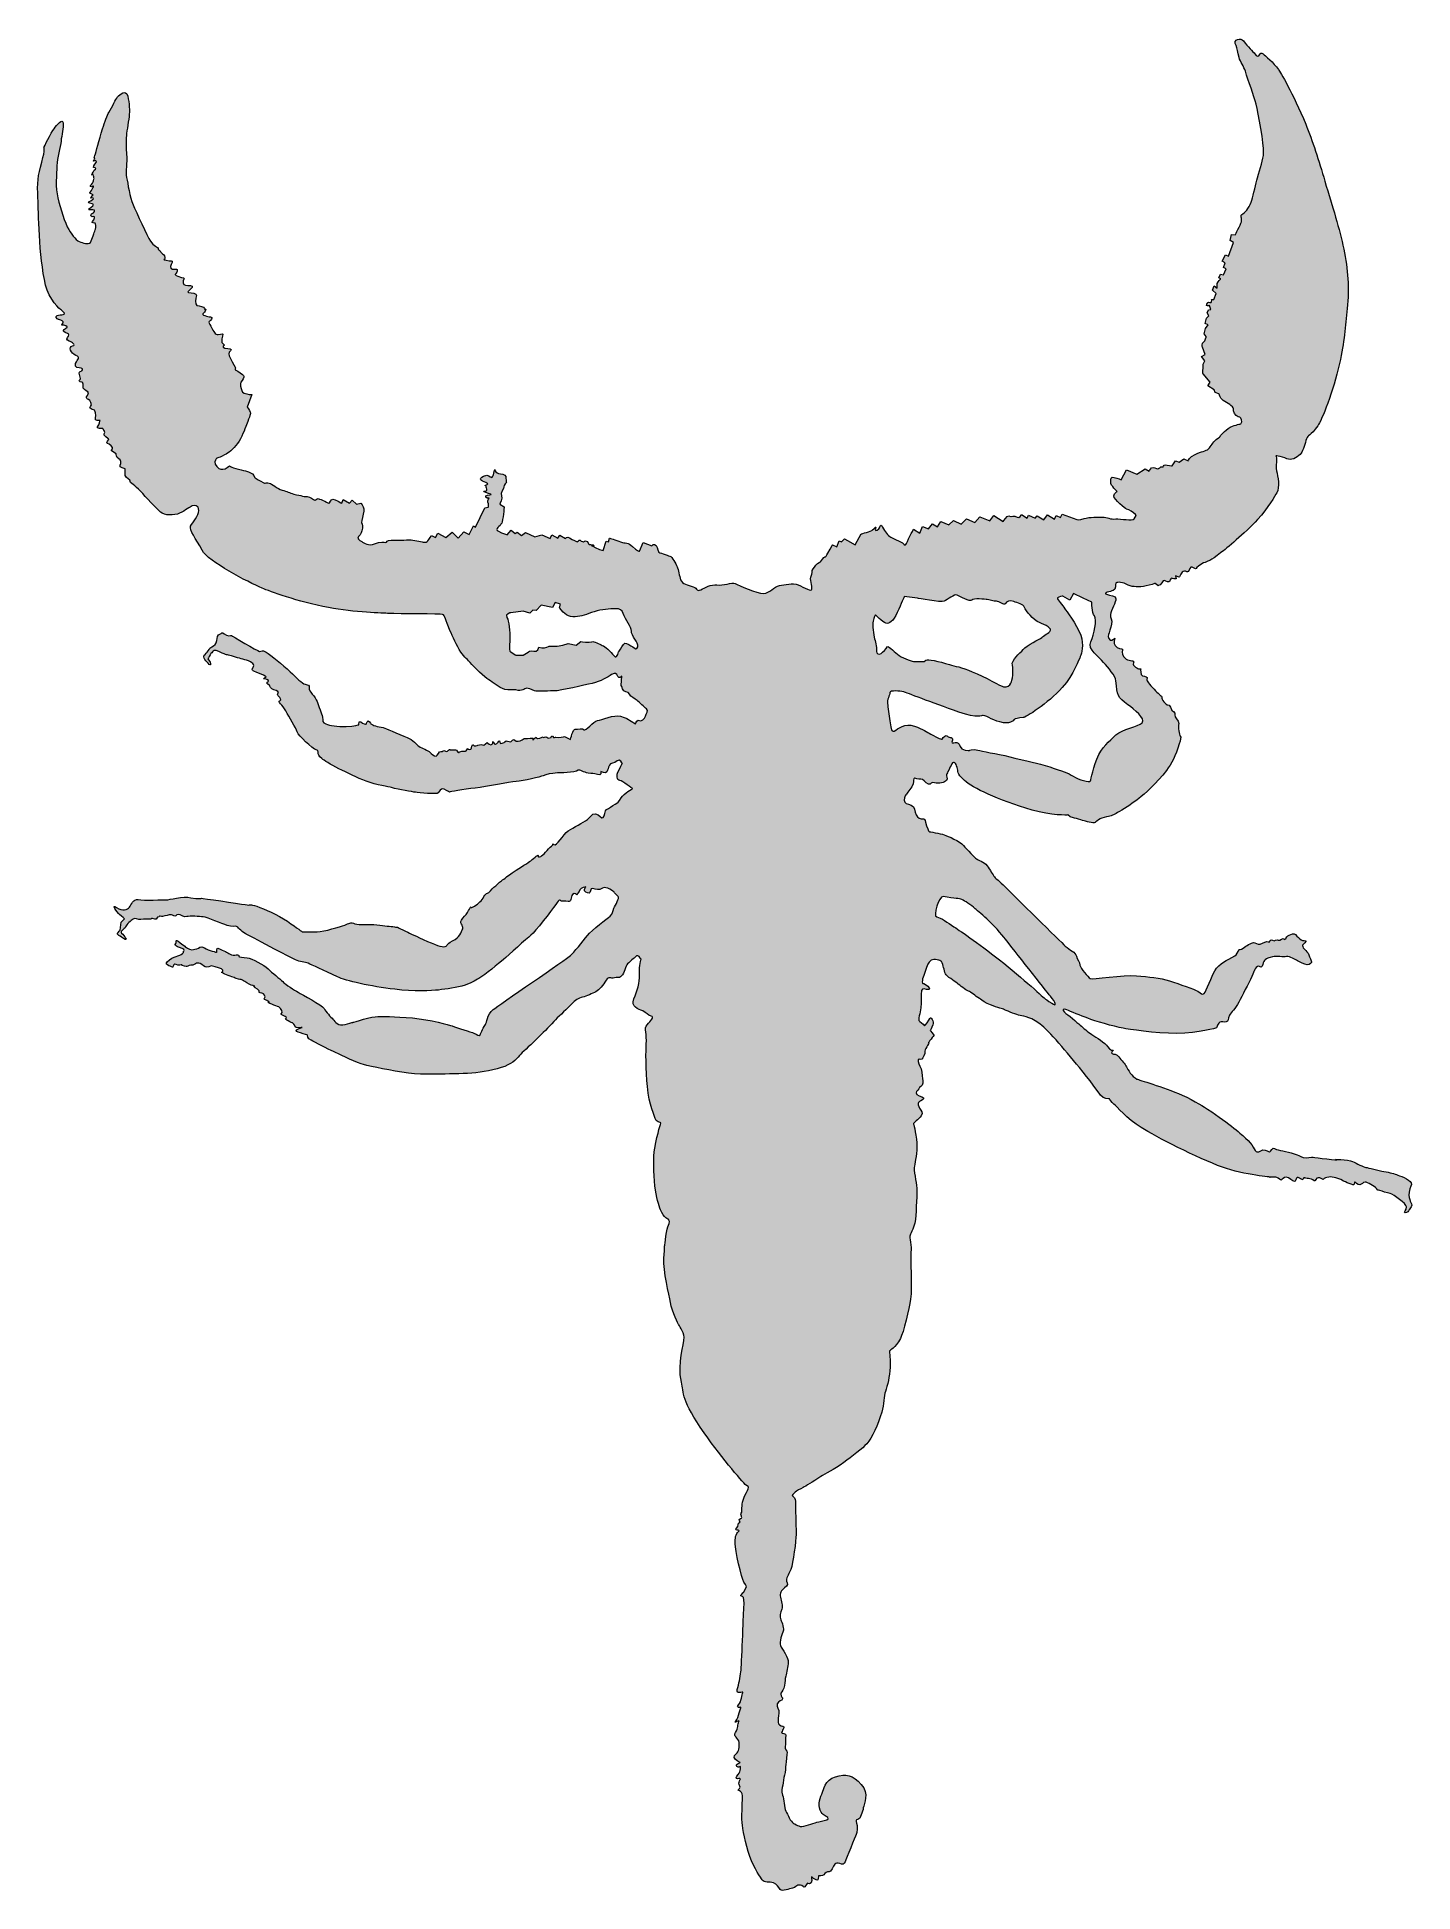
# Model space of a CAD drawing. Header units: inches. Extents: x 124.3 to 163.5, y -317 to -264.2.
import ezdxf

# ---------------------------------------------------------------- set-up
doc = ezdxf.new("R2010")
doc.units = ezdxf.units.IN
doc.header["$MEASUREMENT"] = 0
doc.layers.add('Layer 1', color=7, linetype='Continuous')

msp = doc.modelspace()

# ---------------------------------------------------------------- hatches: boundary and pattern name
at = {"layer": 'Layer 1', "true_color": 0xffffff}
h = msp.add_hatch(color=7, dxfattribs=at)
h.dxf.hatch_style = 2
edge = h.paths.add_edge_path()
edge.add_spline(control_points=[(163.334, -297.144), (163.324, -297.049), (163.397, -296.876), (163.408, -296.84), (163.435, -296.728), (163.131, -296.613), (163.024, -296.575), (162.916, -296.537), (162.811, -296.5), (162.626, -296.475), (162.481, -296.454), (162.182, -296.361), (162.111, -296.354), (162.042, -296.347), (161.854, -296.245), (161.732, -296.188), (161.61, -296.131), (161.115, -296.118), (161.283, -296.141), (161.398, -296.157), (160.654, -296.085), (160.612, -296.065), (160.571, -296.046), (160.432, -296.109), (160.326, -296.072), (160.28, -296.054), (160.151, -295.988), (159.987, -295.944), (159.781, -295.886), (159.536, -295.848), (159.516, -295.817), (159.479, -295.763), (159.383, -295.917), (159.383, -295.917), (159.383, -295.917), (159.327, -295.902), (159.248, -295.865), (159.165, -295.827), (159.076, -295.934), (159.011, -295.917), (158.945, -295.898), (158.905, -295.694), (158.69, -295.52), (158.594, -295.441), (158.257, -295.123), (157.61, -294.7), (157.542, -294.655), (157.256, -294.464), (156.883, -294.299), (156.343, -294.063), (155.643, -293.863), (155.597, -293.843), (155.455, -293.776), (155.339, -293.574), (155.301, -293.495), (155.265, -293.416), (155.156, -293.303), (155.089, -293.21), (155.02, -293.117), (154.945, -293.143), (154.894, -293.119), (154.844, -293.096), (154.927, -293.023), (154.927, -293.023), (154.927, -293.023), (154.834, -293.04), (154.765, -292.92), (154.696, -292.802), (154.433, -292.654), (154.32, -292.577), (154.206, -292.5), (154.074, -292.388), (153.986, -292.311), (153.898, -292.231), (153.63, -292.009), (153.539, -291.941), (153.448, -291.873), (153.516, -291.832), (153.607, -291.875), (153.698, -291.918), (154.014, -292.04), (154.202, -292.114), (154.389, -292.189), (154.935, -292.344), (155.206, -292.398), (155.346, -292.423), (156.101, -292.544), (156.736, -292.544), (157.361, -292.544), (157.861, -292.384), (157.861, -292.384), (157.861, -292.384), (157.913, -292.246), (157.962, -292.22), (158.012, -292.193), (158.061, -292.243), (158.138, -292.216), (158.213, -292.19), (158.181, -292.149), (158.237, -292.027), (158.276, -291.941), (158.409, -291.848), (158.499, -291.655), (158.589, -291.461), (158.776, -291.141), (158.866, -290.922), (158.955, -290.704), (158.932, -290.779), (158.965, -290.71), (158.998, -290.639), (159.048, -290.611), (159.104, -290.649), (159.16, -290.689), (159.168, -290.593), (159.195, -290.531), (159.225, -290.471), (159.225, -290.471), (159.283, -290.423), (159.343, -290.377), (159.343, -290.403), (159.457, -290.369), (159.572, -290.335), (159.765, -290.376), (159.858, -290.359), (159.954, -290.339), (160.102, -290.447), (160.163, -290.476), (160.224, -290.503), (160.371, -290.586), (160.443, -290.593), (160.515, -290.601), (160.588, -290.52), (160.57, -290.503), (160.563, -290.497), (160.512, -290.365), (160.49, -290.306), (160.467, -290.247), (160.414, -290.198), (160.364, -290.148), (160.312, -290.1), (160.307, -290.035), (160.307, -290.035), (160.307, -290.035), (160.375, -289.967), (160.403, -289.933), (160.434, -289.897), (160.304, -289.91), (160.268, -289.88), (160.231, -289.851), (160.159, -289.792), (160.112, -289.733), (160.066, -289.675), (159.992, -289.728), (159.933, -289.749), (159.872, -289.772), (159.843, -289.831), (159.843, -289.831), (159.843, -289.831), (159.774, -289.899), (159.774, -289.848), (159.774, -289.799), (159.666, -289.923), (159.621, -289.888), (159.575, -289.855), (159.521, -289.94), (159.459, -289.888), (159.396, -289.834), (159.378, -289.985), (159.336, -289.94), (159.294, -289.898), (159.203, -289.978), (159.102, -290.002), (159.035, -290.017), (158.95, -289.956), (158.919, -289.959), (158.851, -289.967), (158.707, -290.05), (158.622, -290.115), (158.551, -290.169), (158.5, -290.151), (158.494, -290.169), (158.479, -290.216), (158.43, -290.311), (158.383, -290.338), (158.16, -290.469), (157.944, -290.531), (157.811, -290.766), (157.739, -290.893), (157.561, -291.354), (157.513, -291.406), (157.464, -291.458), (157.429, -291.403), (157.331, -291.346), (157.234, -291.288), (156.81, -291.14), (156.529, -291.046), (156.25, -290.953), (155.935, -290.942), (155.584, -290.902), (155.229, -290.861), (154.311, -291.027), (154.269, -290.983), (154.228, -290.94), (153.98, -290.7), (153.979, -290.599), (153.977, -290.499), (153.899, -290.452), (153.877, -290.342), (153.853, -290.232), (153.691, -290.182), (153.562, -290.059), (153.434, -289.936), (152.067, -288.595), (151.866, -288.389), (151.664, -288.184), (151.594, -288.151), (151.546, -288.091), (151.501, -288.032), (151.422, -287.885), (151.338, -287.771), (151.254, -287.658), (151.067, -287.608), (151.031, -287.578), (150.995, -287.549), (150.759, -287.315), (150.664, -287.198), (150.57, -287.079), (150.221, -286.928), (150.113, -286.891), (150.008, -286.854), (149.685, -286.803), (149.685, -286.803), (149.685, -286.803), (149.616, -286.684), (149.587, -286.534), (149.56, -286.384), (149.474, -286.458), (149.403, -286.423), (149.332, -286.39), (149.294, -286.286), (149.276, -286.167), (149.259, -286.046), (149.105, -286.025), (149.032, -286.003), (148.956, -285.981), (148.981, -285.843), (149.01, -285.782), (149.039, -285.721), (149.123, -285.649), (149.194, -285.523), (149.264, -285.395), (149.229, -285.34), (149.248, -285.299), (149.267, -285.257), (149.394, -285.33), (149.453, -285.31), (149.514, -285.288), (149.577, -285.415), (149.673, -285.448), (149.769, -285.481), (149.691, -285.382), (149.838, -285.414), (149.983, -285.444), (150.123, -285.41), (150.177, -285.35), (150.229, -285.288), (150.163, -285.219), (150.183, -285.178), (150.202, -285.137), (150.277, -284.975), (150.336, -284.878), (150.393, -284.78), (150.443, -284.854), (150.488, -284.975), (150.531, -285.094), (150.45, -285.134), (150.691, -285.349), (150.931, -285.561), (151.62, -285.887), (152.623, -286.19), (153.154, -286.352), (153.631, -286.329), (153.631, -286.329), (153.631, -286.329), (153.704, -286.386), (153.704, -286.386), (153.737, -286.394), (154.008, -286.467), (154.094, -286.496), (154.207, -286.528), (154.404, -286.582), (154.43, -286.527), (154.436, -286.512), (154.571, -286.425), (154.571, -286.425), (154.571, -286.425), (154.752, -286.38), (154.786, -286.372), (154.924, -286.34), (154.937, -286.326), (155.106, -286.23), (155.276, -286.134), (155.52, -285.965), (155.658, -285.856), (155.797, -285.747), (156.173, -285.416), (156.437, -285.062), (156.584, -284.863), (156.702, -284.653), (156.803, -284.305), (156.836, -284.187), (156.868, -284.112), (156.831, -284.083), (156.797, -284.054), (156.774, -283.833), (156.787, -283.728), (156.798, -283.622), (156.658, -283.556), (156.68, -283.48), (156.702, -283.405), (156.592, -283.353), (156.592, -283.353), (156.592, -283.353), (156.53, -283.163), (156.482, -283.19), (156.434, -283.217), (156.281, -283.009), (156.306, -282.983), (156.331, -282.957), (156.269, -282.929), (156.269, -282.929), (156.269, -282.929), (156.164, -282.832), (156.041, -282.701), (155.918, -282.567), (155.855, -282.489), (155.89, -282.443), (155.923, -282.398), (155.832, -282.38), (155.762, -282.371), (155.69, -282.362), (155.706, -282.172), (155.706, -282.172), (155.706, -282.172), (155.655, -282.173), (155.655, -282.173), (155.655, -282.173), (155.448, -282.089), (155.5, -282.002), (155.554, -281.916), (155.398, -281.955), (155.291, -281.893), (155.186, -281.83), (155.166, -281.685), (155.19, -281.635), (155.214, -281.584), (155.128, -281.63), (155.037, -281.563), (154.945, -281.496), (154.936, -281.405), (154.962, -281.33), (154.984, -281.254), (154.962, -281.33), (154.885, -281.356), (154.81, -281.382), (154.757, -281.26), (154.786, -281.198), (154.814, -281.137), (154.842, -281.026), (154.878, -280.895), (154.913, -280.763), (154.823, -280.721), (154.845, -280.621), (154.868, -280.52), (155.001, -280.259), (155.003, -280.174), (155.006, -280.088), (154.837, -280.083), (154.729, -280.047), (154.622, -280.009), (154.838, -279.973), (154.927, -279.941), (155.018, -279.908), (154.983, -279.767), (154.998, -279.737), (155.013, -279.707), (155.138, -279.679), (155.294, -279.764), (155.451, -279.849), (155.608, -279.835), (155.706, -279.834), (155.806, -279.832), (155.923, -279.797), (156.031, -279.774), (156.14, -279.751), (156.07, -279.718), (156.157, -279.771), (156.243, -279.824), (156.163, -279.787), (156.217, -279.799), (156.274, -279.812), (156.339, -279.621), (156.385, -279.654), (156.43, -279.689), (156.516, -279.717), (156.536, -279.674), (156.555, -279.634), (156.559, -279.574), (156.609, -279.598), (156.66, -279.622), (156.715, -279.609), (156.715, -279.609), (156.715, -279.609), (156.692, -279.525), (156.692, -279.525), (156.692, -279.525), (156.798, -279.563), (156.798, -279.563), (156.798, -279.563), (156.851, -279.476), (156.866, -279.446), (156.881, -279.415), (156.949, -279.374), (156.979, -279.388), (157.011, -279.402), (157.021, -279.431), (157.06, -279.4), (157.099, -279.369), (157.105, -279.249), (157.168, -279.277), (157.227, -279.305), (157.269, -279.349), (157.282, -279.318), (157.298, -279.288), (157.386, -279.206), (157.496, -279.158), (157.605, -279.109), (157.688, -279.105), (157.981, -278.871), (158.144, -278.742), (158.654, -278.335), (159.032, -277.923), (159.339, -277.59), (159.533, -277.236), (159.576, -277.165), (159.67, -277.003), (159.608, -276.696), (159.574, -276.532), (159.539, -276.368), (159.595, -276.208), (159.556, -276.133), (159.516, -276.059), (159.798, -276.172), (159.911, -276.207), (160.025, -276.241), (160.211, -276.123), (160.268, -276.038), (160.326, -275.954), (160.388, -275.741), (160.422, -275.628), (160.458, -275.514), (160.533, -275.55), (160.743, -275.258), (160.861, -275.093), (161.18, -274.281), (161.364, -273.484), (161.508, -272.862), (161.518, -272.44), (161.579, -271.916), (161.643, -271.346), (161.602, -270.798), (161.484, -270.23), (161.364, -269.644), (161.164, -269.035), (160.946, -268.297), (160.771, -267.7), (160.597, -267.153), (160.401, -266.672), (160.041, -265.784), (159.668, -265.185), (159.624, -265.119), (159.491, -264.927), (159.243, -264.714), (159.187, -264.674), (159.131, -264.635), (159.111, -264.652), (159.087, -264.703), (159.065, -264.753), (158.995, -264.746), (158.952, -264.676), (158.91, -264.607), (158.746, -264.472), (158.63, -264.304), (158.558, -264.196), (158.316, -264.256), (158.418, -264.439), (158.449, -264.496), (158.459, -264.641), (158.503, -264.772), (158.547, -264.904), (158.643, -265.032), (158.684, -265.169), (158.766, -265.443), (158.93, -265.866), (158.99, -266.105), (159.052, -266.344), (159.219, -267.262), (159.203, -267.479), (159.191, -267.696), (159.111, -267.919), (159.027, -268.202), (158.98, -268.363), (158.919, -268.671), (158.869, -268.834), (158.817, -268.995), (158.713, -269.169), (158.613, -269.221), (158.515, -269.273), (158.598, -269.362), (158.57, -269.448), (158.545, -269.534), (158.395, -269.824), (158.395, -269.824), (158.395, -269.824), (158.29, -269.812), (158.29, -269.812), (158.29, -269.812), (158.249, -269.979), (158.249, -269.979), (158.249, -269.979), (158.345, -270.036), (158.345, -270.036), (158.345, -270.036), (158.2, -270.426), (158.2, -270.426), (158.2, -270.426), (158.119, -270.388), (158.119, -270.388), (158.119, -270.388), (158.022, -270.567), (158.022, -270.567), (158.022, -270.567), (158.11, -270.62), (158.11, -270.62), (158.11, -270.62), (158.063, -270.747), (158.063, -270.747), (158.063, -270.747), (158.139, -270.794), (158.139, -270.794), (158.139, -270.794), (158.063, -270.957), (158.063, -270.957), (158.063, -270.957), (157.974, -270.94), (157.974, -270.94), (157.974, -270.94), (157.927, -271.041), (157.927, -271.041), (157.927, -271.041), (157.986, -271.07), (157.986, -271.07), (157.986, -271.07), (157.958, -271.105), (157.908, -271.157), (157.86, -271.209), (157.883, -271.344), (157.883, -271.344), (157.883, -271.344), (157.792, -271.276), (157.792, -271.276), (157.792, -271.276), (157.749, -271.393), (157.749, -271.393), (157.749, -271.393), (157.852, -271.489), (157.852, -271.489), (157.852, -271.489), (157.787, -271.658), (157.787, -271.658), (157.787, -271.658), (157.723, -271.665), (157.723, -271.665), (157.723, -271.665), (157.746, -271.774), (157.67, -271.751), (157.594, -271.729), (157.639, -271.736), (157.587, -271.799), (157.531, -271.86), (157.666, -271.837), (157.666, -271.837), (157.666, -271.837), (157.701, -271.951), (157.701, -271.951), (157.701, -271.951), (157.635, -271.958), (157.635, -271.958), (157.635, -271.958), (157.597, -272.039), (157.597, -272.039), (157.597, -272.039), (157.644, -272.123), (157.644, -272.123), (157.644, -272.123), (157.576, -272.19), (157.576, -272.19), (157.576, -272.19), (157.539, -272.346), (157.539, -272.346), (157.539, -272.346), (157.622, -272.384), (157.622, -272.384), (157.622, -272.384), (157.548, -272.487), (157.548, -272.487), (157.548, -272.487), (157.515, -272.639), (157.515, -272.639), (157.515, -272.639), (157.568, -272.712), (157.568, -272.712), (157.568, -272.712), (157.551, -272.853), (157.492, -272.876), (157.434, -272.898), (157.461, -273.022), (157.461, -273.022), (157.461, -273.022), (157.536, -273.23), (157.536, -273.23), (157.536, -273.23), (157.436, -273.283), (157.436, -273.283), (157.436, -273.283), (157.527, -273.411), (157.527, -273.411), (157.527, -273.411), (157.482, -273.502), (157.482, -273.502), (157.482, -273.502), (157.497, -273.633), (157.478, -273.673), (157.459, -273.713), (157.481, -273.774), (157.481, -273.774), (157.481, -273.774), (157.678, -274.013), (157.678, -274.013), (157.678, -274.013), (157.615, -274.121), (157.615, -274.121), (157.615, -274.121), (157.8, -274.231), (157.8, -274.231), (157.8, -274.231), (157.827, -274.306), (157.827, -274.306), (157.827, -274.306), (157.932, -274.342), (157.932, -274.342), (157.932, -274.342), (157.932, -274.342), (157.966, -274.432), (157.998, -274.522), (158.191, -274.612), (158.274, -274.675), (158.355, -274.737), (158.346, -274.733), (158.348, -274.834), (158.352, -274.933), (158.479, -275.005), (158.524, -275.014), (158.57, -275.023), (158.598, -275.148), (158.569, -275.184), (158.54, -275.219), (158.419, -275.213), (158.256, -275.298), (158.094, -275.382), (157.957, -275.566), (157.957, -275.566), (157.957, -275.566), (157.957, -275.566), (157.858, -275.645), (157.76, -275.723), (157.703, -275.845), (157.635, -275.912), (157.568, -275.979), (157.427, -275.987), (157.253, -276.068), (157.081, -276.148), (157.057, -276.249), (157.057, -276.249), (157.057, -276.249), (156.935, -276.192), (156.935, -276.192), (156.935, -276.192), (156.803, -276.29), (156.803, -276.29), (156.803, -276.29), (156.697, -276.254), (156.697, -276.254), (156.697, -276.254), (156.603, -276.397), (156.603, -276.397), (156.603, -276.397), (156.458, -276.365), (156.408, -276.367), (156.357, -276.368), (156.358, -276.443), (156.318, -276.425), (156.279, -276.406), (156.205, -276.483), (156.205, -276.483), (156.205, -276.483), (156.13, -276.46), (156.062, -276.441), (155.998, -276.424), (155.95, -276.55), (155.95, -276.55), (155.95, -276.55), (155.835, -276.483), (155.835, -276.483), (155.835, -276.483), (155.592, -276.63), (155.592, -276.63), (155.592, -276.63), (155.303, -276.508), (155.303, -276.508), (155.303, -276.508), (155.147, -276.789), (155.147, -276.789), (155.147, -276.789), (155.064, -276.75), (154.956, -276.723), (154.845, -276.696), (154.86, -276.766), (154.853, -276.861), (154.846, -276.957), (155.04, -277.121), (155.04, -277.121), (155.04, -277.121), (154.952, -277.154), (154.944, -277.25), (154.935, -277.346), (155.291, -277.622), (155.291, -277.622), (155.291, -277.622), (155.291, -277.622), (155.366, -277.645), (155.442, -277.668), (155.576, -277.805), (155.576, -277.805), (155.576, -277.805), (155.566, -277.825), (155.519, -277.902), (155.473, -277.978), (155.142, -277.887), (154.998, -277.907), (154.852, -277.925), (154.751, -277.853), (154.625, -277.855), (154.498, -277.858), (154.249, -277.842), (154.099, -277.896), (153.949, -277.949), (153.888, -277.921), (153.888, -277.921), (153.888, -277.921), (153.477, -277.766), (153.477, -277.766), (153.477, -277.766), (153.421, -277.864), (153.421, -277.864), (153.421, -277.864), (153.299, -277.807), (153.299, -277.807), (153.299, -277.807), (153.25, -277.91), (153.25, -277.91), (153.25, -277.91), (153.057, -277.793), (153.057, -277.793), (153.057, -277.793), (152.954, -277.932), (152.954, -277.932), (152.954, -277.932), (152.762, -277.817), (152.762, -277.817), (152.762, -277.817), (152.704, -277.888), (152.704, -277.888), (152.704, -277.888), (152.511, -277.798), (152.511, -277.798), (152.511, -277.798), (152.473, -277.88), (152.473, -277.88), (152.473, -277.88), (152.318, -277.783), (152.318, -277.783), (152.318, -277.783), (152.265, -277.9), (152.188, -277.852), (152.112, -277.804), (152.008, -277.842), (152.008, -277.842), (152.008, -277.842), (152.008, -277.842), (151.957, -277.818), (151.906, -277.794), (151.795, -277.978), (151.795, -277.978), (151.795, -277.978), (151.529, -277.805), (151.529, -277.805), (151.529, -277.805), (151.418, -277.964), (151.418, -277.964), (151.418, -277.964), (151.129, -277.842), (151.129, -277.842), (151.129, -277.842), (150.987, -278.01), (150.987, -278.01), (150.987, -278.01), (150.754, -277.902), (150.754, -277.902), (150.754, -277.902), (150.598, -278.05), (150.598, -278.05), (150.598, -278.05), (150.383, -277.951), (150.383, -277.951), (150.383, -277.951), (150.25, -278.076), (150.25, -278.076), (150.25, -278.076), (150.024, -277.982), (150.024, -277.982), (150.024, -277.982), (149.929, -278.134), (149.929, -278.134), (149.929, -278.134), (149.785, -278.044), (149.785, -278.044), (149.785, -278.044), (149.667, -278.188), (149.667, -278.188), (149.667, -278.188), (149.501, -278.121), (149.501, -278.121), (149.501, -278.121), (149.426, -278.31), (149.426, -278.31), (149.426, -278.31), (149.242, -278.198), (149.242, -278.198), (149.242, -278.198), (149.049, -278.585), (149.024, -278.636), (149.002, -278.687), (148.959, -278.592), (148.877, -278.554), (148.795, -278.516), (148.7, -278.485), (148.602, -278.426), (148.505, -278.369), (148.443, -278.266), (148.364, -278.142), (148.285, -278.019), (148.313, -278.119), (148.256, -278.191), (148.198, -278.261), (148.113, -278.259), (148.169, -278.138), (148.178, -278.118), (148.125, -278.179), (148.081, -278.22), (148.037, -278.261), (147.758, -278.329), (147.758, -278.329), (147.758, -278.329), (147.586, -278.645), (147.586, -278.645), (147.586, -278.645), (147.37, -278.521), (147.37, -278.521), (147.37, -278.521), (147.284, -278.468), (147.284, -278.468), (147.284, -278.468), (147.192, -278.561), (147.192, -278.561), (147.192, -278.561), (147.131, -278.533), (147.131, -278.533), (147.131, -278.533), (147.064, -278.701), (147.064, -278.701), (147.064, -278.701), (146.935, -278.639), (146.935, -278.639), (146.935, -278.639), (146.9, -278.71), (146.81, -278.878), (146.717, -279.046), (146.752, -278.949), (146.688, -279.007), (146.625, -279.065), (146.63, -279.129), (146.561, -279.145), (146.489, -279.161), (146.443, -279.264), (146.391, -279.325), (146.337, -279.386), (146.373, -279.466), (146.329, -279.534), (146.288, -279.6), (146.358, -279.818), (146.355, -279.903), (146.353, -279.988), (146.134, -279.85), (145.965, -279.785), (145.797, -279.718), (145.587, -279.775), (145.428, -279.799), (145.268, -279.823), (145.163, -280.022), (144.975, -280.026), (144.789, -280.03), (144.263, -279.788), (144.17, -279.746), (144.08, -279.702), (143.825, -279.808), (143.652, -279.782), (143.478, -279.757), (143.315, -279.866), (143.191, -279.921), (143.066, -279.973), (143.12, -279.892), (142.971, -279.835), (142.823, -279.779), (142.669, -279.767), (142.619, -279.634), (142.581, -279.532), (142.557, -279.346), (142.519, -279.266), (142.482, -279.186), (142.373, -278.981), (142.309, -278.962), (142.242, -278.943), (141.988, -278.851), (141.988, -278.851), (141.988, -278.851), (141.971, -278.731), (141.918, -278.658), (141.865, -278.585), (141.803, -278.666), (141.803, -278.666), (141.803, -278.666), (141.549, -278.572), (141.549, -278.572), (141.549, -278.572), (141.446, -278.821), (141.446, -278.821), (141.446, -278.821), (141.37, -278.823), (141.247, -278.691), (141.123, -278.558), (141.048, -278.611), (140.911, -278.56), (140.774, -278.508), (140.593, -278.448), (140.593, -278.448), (140.593, -278.448), (140.566, -278.558), (140.566, -278.558), (140.566, -278.558), (140.5, -278.541), (140.5, -278.541), (140.5, -278.541), (140.417, -278.8), (140.417, -278.8), (140.417, -278.8), (140.392, -278.825), (140.184, -278.714), (139.974, -278.605), (140.159, -278.716), (140.157, -278.666), (140.154, -278.614), (139.977, -278.655), (139.994, -278.614), (140.014, -278.575), (139.912, -278.502), (139.881, -278.538), (139.853, -278.572), (139.8, -278.543), (139.763, -278.513), (139.728, -278.483), (139.68, -278.561), (139.68, -278.561), (139.68, -278.561), (139.548, -278.499), (139.46, -278.446), (139.373, -278.393), (139.342, -278.464), (139.342, -278.464), (139.342, -278.464), (139.177, -278.364), (139.177, -278.364), (139.177, -278.364), (139.124, -278.451), (139.124, -278.451), (139.124, -278.451), (138.958, -278.359), (138.958, -278.359), (138.958, -278.359), (138.908, -278.461), (138.908, -278.461), (138.908, -278.461), (138.672, -278.361), (138.672, -278.361), (138.672, -278.361), (138.473, -278.418), (138.473, -278.418), (138.473, -278.418), (138.207, -278.294), (138.207, -278.294), (138.207, -278.294), (138.093, -278.378), (138.093, -278.378), (138.093, -278.378), (137.967, -278.282), (137.967, -278.282), (137.967, -278.282), (137.911, -278.317), (137.911, -278.317), (137.911, -278.317), (137.794, -278.226), (137.794, -278.226), (137.794, -278.226), (137.682, -278.359), (137.682, -278.359), (137.682, -278.359), (137.555, -278.314), (137.433, -278.257), (137.31, -278.199), (137.49, -278.109), (137.527, -278.027), (137.564, -277.946), (137.596, -277.564), (137.596, -277.564), (137.596, -277.564), (137.473, -277.482), (137.473, -277.482), (137.473, -277.482), (137.559, -277.324), (137.52, -277.245), (137.484, -277.166), (137.591, -277.042), (137.59, -276.992), (137.588, -276.942), (137.662, -276.864), (137.662, -276.864), (137.662, -276.864), (137.638, -276.755), (137.641, -276.694), (137.644, -276.632), (137.488, -276.623), (137.434, -276.61), (137.378, -276.597), (137.336, -276.552), (137.335, -276.502), (137.334, -276.453), (137.288, -276.736), (137.243, -276.725), (137.184, -276.71), (137.169, -276.616), (137.011, -276.691), (136.853, -276.766), (136.939, -276.819), (137.076, -276.87), (137.213, -276.92), (137.053, -276.946), (137.053, -276.946), (137.053, -276.946), (137.103, -276.971), (137.086, -277.01), (137.086, -277.01), (137.153, -277.105), (137.064, -277.111), (136.976, -277.119), (137.024, -277.142), (137.155, -277.179), (137.287, -277.217), (137.227, -277.212), (137.121, -277.226), (137.017, -277.238), (137.104, -277.341), (137.154, -277.315), (137.204, -277.289), (137.101, -277.377), (137.137, -277.432), (137.174, -277.485), (137.146, -277.571), (137.146, -277.571), (137.146, -277.571), (137.052, -277.589), (137.052, -277.589), (137.052, -277.589), (136.78, -278.143), (136.78, -278.143), (136.78, -278.143), (136.725, -278.104), (136.725, -278.104), (136.725, -278.104), (136.598, -278.35), (136.598, -278.35), (136.598, -278.35), (136.448, -278.273), (136.448, -278.273), (136.448, -278.273), (136.292, -278.448), (136.292, -278.448), (136.292, -278.448), (136.12, -278.282), (136.12, -278.282), (136.12, -278.282), (135.938, -278.432), (135.938, -278.432), (135.938, -278.432), (135.711, -278.314), (135.711, -278.314), (135.711, -278.314), (135.644, -278.43), (135.644, -278.43), (135.644, -278.43), (135.532, -278.377), (135.532, -278.377), (135.532, -278.377), (135.455, -278.49), (135.426, -278.526), (135.396, -278.562), (135.367, -278.573), (135.297, -278.565), (135.226, -278.557), (135.003, -278.503), (134.919, -278.5), (134.832, -278.497), (134.513, -278.521), (134.381, -278.51), (134.249, -278.498), (134.273, -278.583), (134.228, -278.574), (134.184, -278.565), (134.081, -278.543), (133.912, -278.613), (133.745, -278.682), (133.611, -278.596), (133.544, -278.552), (133.478, -278.508), (133.394, -278.464), (133.458, -278.408), (133.521, -278.351), (133.546, -278.269), (133.569, -278.168), (133.592, -278.068), (133.519, -278.034), (133.548, -277.948), (133.575, -277.862), (133.611, -277.681), (133.604, -277.615), (133.598, -277.549), (133.519, -277.452), (133.519, -277.452), (133.519, -277.452), (133.394, -277.481), (133.394, -277.481), (133.394, -277.481), (133.271, -277.374), (133.271, -277.374), (133.271, -277.374), (133.194, -277.46), (133.194, -277.46), (133.194, -277.46), (133.02, -277.355), (133.02, -277.355), (133.02, -277.355), (132.983, -277.461), (132.983, -277.461), (132.983, -277.461), (132.789, -277.346), (132.727, -277.343), (132.669, -277.341), (132.622, -277.465), (132.622, -277.465), (132.622, -277.465), (132.395, -277.346), (132.309, -277.328), (132.264, -277.318), (132.222, -277.385), (132.222, -277.385), (132.222, -277.385), (132.148, -277.326), (132.057, -277.283), (131.966, -277.241), (131.932, -277.288), (131.861, -277.254), (131.79, -277.221), (131.73, -277.242), (131.612, -277.2), (131.495, -277.158), (131.425, -277.126), (131.285, -277.084), (131.137, -277.041), (130.983, -276.906), (130.917, -276.888), (130.852, -276.87), (130.791, -276.891), (130.791, -276.891), (130.791, -276.891), (130.711, -276.854), (130.604, -276.791), (130.497, -276.729), (130.513, -276.749), (130.475, -276.669), (130.437, -276.59), (130.331, -276.579), (130.27, -276.55), (130.21, -276.522), (129.868, -276.46), (129.815, -276.412), (129.765, -276.364), (129.751, -276.443), (129.662, -276.476), (129.572, -276.509), (129.511, -276.505), (129.419, -276.413), (129.325, -276.319), (129.389, -276.237), (129.409, -276.197), (129.428, -276.155), (129.434, -276.197), (129.645, -276.085), (129.748, -276.03), (129.895, -275.923), (130.012, -275.761), (130.133, -275.589), (130.219, -275.359), (130.269, -275.224), (130.367, -274.96), (130.387, -274.92), (130.376, -274.865), (130.364, -274.81), (130.291, -274.728), (130.291, -274.728), (130.291, -274.728), (130.422, -274.367), (130.422, -274.367), (130.422, -274.367), (130.287, -274.367), (130.205, -274.328), (130.124, -274.291), (130.128, -274.229), (130.101, -274.131), (130.071, -274.033), (130.131, -273.984), (130.174, -273.917), (130.216, -273.85), (130.181, -273.822), (130.181, -273.822), (130.181, -273.822), (130.012, -273.681), (129.967, -273.673), (129.922, -273.663), (129.959, -273.608), (129.959, -273.608), (129.959, -273.608), (129.88, -273.46), (129.811, -273.34), (129.743, -273.221), (129.748, -273.186), (129.815, -273.119), (129.884, -273.052), (129.775, -273.075), (129.653, -273.044), (129.531, -273.011), (129.641, -272.964), (129.641, -272.964), (129.641, -272.964), (129.567, -272.881), (129.567, -272.881), (129.567, -272.881), (129.547, -272.821), (129.589, -272.704), (129.629, -272.588), (129.552, -272.651), (129.462, -272.658), (129.371, -272.664), (129.345, -272.59), (129.25, -272.423), (129.155, -272.254), (129.216, -272.308), (129.269, -272.221), (129.322, -272.135), (129.207, -272.168), (129.081, -272.121), (128.954, -272.074), (129.079, -272.046), (129.103, -271.97), (129.127, -271.893), (129.082, -271.986), (129.077, -271.921), (129.069, -271.855), (128.923, -271.85), (128.857, -271.832), (128.791, -271.813), (128.822, -271.616), (128.841, -271.55), (128.857, -271.484), (128.703, -271.475), (128.621, -271.461), (128.54, -271.448), (128.679, -271.389), (128.723, -271.322), (128.768, -271.256), (128.615, -271.26), (128.531, -271.257), (128.445, -271.255), (128.453, -271.134), (128.486, -271.088), (128.519, -271.041), (128.474, -271.059), (128.318, -270.999), (128.16, -270.937), (128.276, -270.954), (128.298, -270.852), (128.32, -270.751), (128.253, -270.819), (128.162, -270.801), (128.072, -270.784), (128.118, -270.682), (128.15, -270.611), (128.184, -270.54), (128.105, -270.577), (127.985, -270.546), (127.863, -270.514), (127.935, -270.521), (127.935, -270.521), (127.935, -270.521), (127.962, -270.486), (127.932, -270.421), (127.899, -270.356), (127.859, -270.363), (127.832, -270.314), (127.808, -270.264), (127.74, -270.246), (127.755, -270.19), (127.755, -270.19), (127.617, -270.139), (127.532, -270.002), (127.448, -269.863), (127.135, -269.184), (127.039, -268.965), (126.941, -268.746), (126.896, -268.366), (126.856, -268.186), (126.822, -268.036), (126.879, -267.724), (126.861, -267.595), (126.841, -267.475), (126.84, -267.202), (126.847, -267.056), (126.849, -266.944), (126.903, -266.638), (126.926, -266.462), (126.944, -266.286), (126.938, -266.085), (126.887, -265.876), (126.837, -265.667), (126.656, -265.83), (126.598, -265.9), (126.539, -265.972), (126.46, -266.159), (126.35, -266.342), (126.309, -266.411), (126.234, -266.612), (126.174, -266.806), (126.074, -267.126), (125.985, -267.477), (125.953, -267.563), (125.902, -267.699), (125.99, -267.617), (125.932, -267.688), (125.872, -267.76), (125.927, -267.699), (125.982, -267.712), (126.039, -267.726), (125.959, -267.788), (125.926, -267.86), (125.894, -267.931), (125.911, -267.889), (125.965, -267.914), (126.015, -267.938), (125.944, -267.954), (125.906, -268.036), (125.867, -268.118), (125.839, -268.14), (125.879, -268.109), (125.916, -268.077), (125.926, -268.194), (125.926, -268.194), (125.926, -268.194), (125.947, -268.228), (125.911, -268.273), (125.911, -268.273), (125.914, -268.349), (125.86, -268.386), (125.806, -268.423), (125.828, -268.482), (125.896, -268.44), (125.966, -268.397), (125.807, -268.632), (125.807, -268.632), (125.807, -268.632), (125.908, -268.68), (125.908, -268.68), (125.908, -268.68), (125.908, -268.68), (125.854, -268.742), (125.801, -268.804), (125.846, -268.761), (125.902, -268.776), (125.955, -268.79), (125.844, -268.849), (125.794, -268.875), (125.743, -268.901), (125.775, -268.915), (125.876, -268.938), (125.977, -268.96), (125.847, -269.023), (125.799, -269.074), (125.751, -269.126), (125.799, -269.1), (125.895, -269.107), (125.99, -269.114), (125.933, -269.186), (125.862, -269.229), (125.794, -269.27), (125.866, -269.329), (125.915, -269.302), (125.966, -269.277), (125.937, -269.387), (125.889, -269.439), (125.84, -269.491), (125.964, -269.492), (125.964, -269.492), (125.964, -269.492), (125.997, -269.606), (125.973, -269.656), (125.95, -269.707), (125.898, -269.87), (125.852, -269.997), (125.806, -270.124), (125.662, -270.057), (125.552, -270.031), (125.441, -270.002), (125.321, -269.861), (125.21, -269.672), (125.099, -269.484), (124.973, -269.067), (124.899, -268.773), (124.826, -268.48), (124.866, -268.089), (124.875, -267.857), (124.884, -267.627), (124.972, -267.334), (124.991, -267.156), (125.01, -266.98), (125.069, -266.779), (125.05, -266.634), (125.03, -266.488), (124.879, -266.696), (124.792, -266.804), (124.703, -266.911), (124.505, -267.338), (124.505, -267.338), (124.505, -267.338), (124.551, -267.359), (124.441, -267.754), (124.331, -268.148), (124.31, -268.339), (124.334, -268.781), (124.352, -269.134), (124.354, -270.421), (124.552, -271.251), (124.646, -271.654), (124.969, -271.948), (125, -271.969), (125.226, -272.123), (124.957, -272.085), (124.883, -272.113), (124.809, -272.14), (124.871, -272.219), (124.917, -272.227), (124.917, -272.227), (124.917, -272.227), (124.982, -272.246), (125.047, -272.265), (125.084, -272.318), (125.024, -272.365), (124.967, -272.412), (125.045, -272.374), (125.127, -272.413), (125.21, -272.451), (125.153, -272.462), (125.08, -272.515), (125.007, -272.567), (125.122, -272.608), (125.174, -272.632), (125.225, -272.657), (125.239, -272.675), (125.171, -272.743), (125.102, -272.81), (125.233, -272.846), (125.255, -272.856), (125.275, -272.866), (125.442, -272.955), (125.318, -272.984), (125.194, -273.012), (125.269, -273.197), (125.415, -273.252), (125.562, -273.308), (125.454, -273.357), (125.407, -273.484), (125.361, -273.611), (125.502, -273.602), (125.567, -273.62), (125.633, -273.637), (125.608, -273.69), (125.533, -273.715), (125.459, -273.743), (125.595, -273.931), (125.521, -273.957), (125.447, -273.984), (125.612, -274.025), (125.612, -274.025), (125.612, -274.025), (125.633, -274.113), (125.621, -274.14), (125.597, -274.191), (125.7, -274.262), (125.751, -274.287), (125.801, -274.311), (125.743, -274.383), (125.72, -274.433), (125.696, -274.484), (125.73, -274.488), (125.772, -274.507), (125.812, -274.526), (125.902, -274.654), (125.827, -274.707), (125.753, -274.759), (125.94, -274.809), (125.94, -274.809), (125.94, -274.809), (126.015, -274.942), (125.973, -275.033), (125.929, -275.126), (126.1, -275.106), (126.1, -275.106), (126.1, -275.106), (126.083, -275.221), (126.029, -275.284), (125.974, -275.345), (126.181, -275.33), (126.181, -275.33), (126.181, -275.33), (126.263, -275.442), (126.222, -275.483), (126.176, -275.525), (126.35, -275.63), (126.35, -275.63), (126.35, -275.63), (126.263, -275.763), (126.312, -275.762), (126.362, -275.761), (126.49, -275.883), (126.452, -275.914), (126.414, -275.944), (126.429, -275.965), (126.429, -275.965), (126.429, -275.965), (126.56, -276.051), (126.56, -276.051), (126.56, -276.051), (126.559, -276.161), (126.631, -276.194), (126.703, -276.229), (126.714, -276.308), (126.67, -276.375), (126.626, -276.441), (126.819, -276.481), (126.819, -276.481), (126.819, -276.481), (126.801, -276.571), (126.819, -276.668), (126.838, -276.762), (126.974, -276.788), (126.954, -276.829), (126.935, -276.869), (127.107, -276.95), (127.252, -277.116), (127.398, -277.283), (127.71, -277.608), (127.824, -277.711), (127.936, -277.813), (128.208, -277.815), (128.366, -277.741), (128.526, -277.667), (128.662, -277.557), (128.723, -277.535), (128.782, -277.515), (128.907, -277.51), (128.911, -277.661), (128.916, -277.812), (128.729, -277.997), (128.678, -278.109), (128.625, -278.221), (128.833, -278.465), (129.003, -278.793), (129.173, -279.119), (130.322, -279.705), (130.712, -279.875), (130.927, -279.968), (131.723, -280.258), (132.601, -280.428), (133.332, -280.569), (134.175, -280.588), (134.311, -280.594), (134.615, -280.61), (135.78, -280.604), (135.847, -280.622), (135.912, -280.64), (135.921, -280.782), (136.056, -281.079), (136.131, -281.246), (136.241, -281.507), (136.368, -281.696), (136.465, -281.842), (136.585, -281.93), (136.632, -281.991), (136.741, -282.128), (137.051, -282.421), (137.157, -282.483), (137.278, -282.555), (137.446, -282.702), (137.613, -282.755), (137.734, -282.795), (137.866, -282.749), (137.929, -282.768), (138.114, -282.822), (138.179, -282.736), (138.232, -282.725), (138.288, -282.713), (138.365, -282.762), (138.461, -282.794), (138.558, -282.826), (138.768, -282.801), (139.002, -282.799), (139.239, -282.798), (139.872, -282.635), (140.105, -282.584), (140.34, -282.533), (140.547, -282.406), (140.656, -282.332), (140.764, -282.258), (140.791, -282.309), (140.828, -282.388), (140.866, -282.467), (140.943, -282.38), (140.943, -282.38), (140.943, -282.38), (140.925, -282.631), (140.925, -282.631), (140.925, -282.631), (140.925, -282.631), (140.963, -282.736), (141.002, -282.839), (141.126, -282.811), (141.162, -282.891), (141.2, -282.971), (141.314, -283.017), (141.377, -283.07), (141.438, -283.124), (141.587, -283.256), (141.648, -283.309), (141.71, -283.362), (141.633, -283.45), (141.615, -283.516), (141.596, -283.582), (141.494, -283.695), (141.447, -283.636), (141.399, -283.577), (141.338, -283.734), (141.338, -283.734), (141.338, -283.734), (141.089, -283.581), (141.089, -283.581), (141.089, -283.581), (141.089, -283.581), (140.905, -283.52), (140.726, -283.46), (140.371, -283.635), (140.256, -283.643), (140.139, -283.651), (139.909, -283.959), (139.873, -283.905), (139.837, -283.851), (139.692, -283.895), (139.622, -283.886), (139.552, -283.878), (139.484, -284.181), (139.484, -284.181), (139.484, -284.181), (139.311, -284.099), (139.311, -284.099), (139.311, -284.099), (139.149, -284.135), (139.071, -284.112), (139.071, -284.112), (138.987, -284.16), (138.98, -284.096), (138.974, -284.031), (138.932, -284.122), (138.932, -284.122), (138.932, -284.122), (138.848, -284.139), (138.848, -284.139), (138.848, -284.139), (138.848, -284.139), (138.813, -284.11), (138.775, -284.082), (138.705, -284.158), (138.703, -284.108), (138.703, -284.108), (138.519, -284.183), (138.518, -284.132), (138.518, -284.083), (138.457, -284.154), (138.414, -284.196), (138.403, -284.207), (138.435, -284.148), (138.41, -284.146), (138.336, -284.14), (138.172, -284.157), (138.172, -284.157), (138.172, -284.157), (138.161, -284.152), (138.106, -284.19), (138.053, -284.226), (137.926, -284.259), (137.904, -284.199), (137.883, -284.139), (137.781, -284.252), (137.781, -284.252), (137.781, -284.252), (137.659, -284.221), (137.659, -284.221), (137.659, -284.221), (137.62, -284.252), (137.62, -284.252), (137.62, -284.252), (137.467, -284.342), (137.47, -284.257), (137.472, -284.172), (137.443, -284.257), (137.39, -284.295), (137.335, -284.333), (137.32, -284.31), (137.294, -284.262), (137.269, -284.212), (137.294, -284.262), (137.255, -284.317), (137.217, -284.374), (137.117, -284.267), (137.117, -284.267), (137.117, -284.267), (137.022, -284.339), (137.022, -284.339), (137.022, -284.339), (136.94, -284.326), (136.94, -284.326), (136.94, -284.326), (136.849, -284.339), (136.849, -284.339), (136.849, -284.339), (136.734, -284.398), (136.714, -284.337), (136.691, -284.278), (136.66, -284.448), (136.66, -284.448), (136.66, -284.448), (136.582, -284.486), (136.555, -284.438), (136.555, -284.438), (136.555, -284.438), (136.535, -284.478), (136.518, -284.519), (136.497, -284.51), (136.398, -284.511), (136.342, -284.514), (136.317, -284.549), (136.317, -284.549), (136.317, -284.549), (136.287, -284.561), (136.261, -284.51), (136.233, -284.461), (136.191, -284.478), (136.191, -284.478), (136.191, -284.478), (136.066, -284.476), (136.066, -284.476), (136.066, -284.476), (136.057, -284.446), (136.013, -284.486), (135.968, -284.527), (135.944, -284.529), (135.908, -284.499), (135.872, -284.47), (135.863, -284.542), (135.799, -284.523), (135.733, -284.504), (135.716, -284.646), (135.661, -284.657), (135.607, -284.668), (135.544, -284.59), (135.462, -284.527), (135.38, -284.464), (135.208, -284.409), (135.144, -284.355), (135.069, -284.29), (135.013, -284.218), (134.956, -284.18), (134.899, -284.141), (134.376, -283.934), (134.255, -283.877), (134.133, -283.82), (133.936, -283.815), (133.86, -283.767), (133.783, -283.718), (133.825, -283.763), (133.768, -283.675), (133.711, -283.586), (133.673, -283.743), (133.673, -283.743), (133.673, -283.743), (133.578, -283.735), (133.519, -283.681), (133.456, -283.628), (133.468, -283.759), (133.468, -283.759), (133.468, -283.759), (133.351, -283.801), (133.099, -283.81), (132.848, -283.815), (132.636, -283.792), (132.525, -283.738), (132.414, -283.686), (132.447, -283.666), (132.431, -283.545), (132.411, -283.426), (132.32, -283.248), (132.276, -283.103), (132.232, -282.958), (132.033, -282.804), (132.05, -282.713), (132.066, -282.622), (132.028, -282.629), (131.936, -282.611), (131.848, -282.593), (131.689, -282.425), (131.511, -282.252), (131.297, -282.047), (130.951, -281.779), (130.828, -281.698), (130.705, -281.617), (130.703, -281.676), (130.642, -281.673), (130.58, -281.669), (129.838, -281.223), (129.838, -281.223), (129.838, -281.223), (129.712, -281.252), (129.635, -281.178), (129.558, -281.106), (129.567, -281.161), (129.51, -281.181), (129.449, -281.203), (129.427, -281.28), (129.424, -281.365), (129.423, -281.45), (129.338, -281.523), (129.279, -281.545), (129.219, -281.567), (129.127, -281.734), (129.067, -281.782), (129.01, -281.828), (129.119, -281.965), (129.206, -282.043), (129.294, -282.121), (129.219, -281.938), (129.183, -281.91), (129.147, -281.881), (129.206, -281.833), (129.234, -281.772), (129.263, -281.711), (129.303, -281.705), (129.32, -281.663), (129.342, -281.623), (129.427, -281.652), (129.578, -281.722), (129.731, -281.793), (129.721, -281.763), (129.894, -281.818), (130.065, -281.875), (130.17, -281.887), (130.328, -281.947), (130.485, -282.007), (130.497, -282.088), (130.445, -282.15), (130.391, -282.212), (130.455, -282.23), (130.685, -282.323), (130.913, -282.418), (130.801, -282.391), (130.768, -282.437), (130.734, -282.482), (130.768, -282.437), (130.849, -282.475), (130.933, -282.514), (130.891, -282.519), (130.852, -282.549), (130.813, -282.581), (130.929, -282.649), (130.929, -282.649), (130.929, -282.649), (130.947, -282.743), (131.048, -282.766), (131.15, -282.789), (131.201, -282.837), (131.16, -282.868), (131.12, -282.899), (131.21, -282.977), (131.21, -282.977), (131.21, -282.977), (131.281, -283.061), (131.212, -283.078), (131.142, -283.094), (131.29, -283.2), (131.386, -283.368), (131.479, -283.537), (131.675, -283.862), (131.713, -283.967), (131.751, -284.072), (132.117, -284.427), (132.274, -284.489), (132.346, -284.518), (132.238, -284.569), (132.411, -284.725), (132.519, -284.823), (133.167, -285.176), (133.672, -285.366), (133.97, -285.476), (134.324, -285.527), (134.391, -285.549), (134.617, -285.617), (134.979, -285.665), (135.071, -285.683), (135.162, -285.701), (135.696, -285.751), (135.72, -285.699), (135.744, -285.649), (135.808, -285.591), (135.848, -285.585), (135.888, -285.578), (136.04, -285.675), (136.04, -285.675), (136.04, -285.675), (136.435, -285.599), (136.775, -285.561), (137.115, -285.523), (137.734, -285.388), (137.938, -285.372), (138.143, -285.356), (138.64, -285.252), (138.707, -285.21), (138.776, -285.169), (138.985, -285.143), (139.05, -285.137), (139.115, -285.129), (139.277, -285.13), (139.393, -285.121), (139.508, -285.113), (139.666, -285.09), (139.707, -285.058), (139.746, -285.027), (139.864, -285.118), (139.99, -285.14), (140.115, -285.162), (140.129, -285.131), (140.256, -285.178), (140.383, -285.226), (140.345, -285.096), (140.345, -285.096), (140.345, -285.096), (140.488, -285.162), (140.515, -285.102), (140.545, -285.04), (140.56, -284.985), (140.591, -284.914), (140.625, -284.842), (140.721, -284.877), (140.809, -284.792), (140.895, -284.709), (140.96, -284.863), (140.96, -284.863), (140.96, -284.863), (140.96, -284.863), (140.866, -285.042), (140.77, -285.22), (140.804, -285.335), (140.884, -285.346), (140.963, -285.36), (141.247, -285.578), (141.247, -285.578), (141.247, -285.578), (141.009, -285.716), (140.929, -285.837), (140.846, -285.96), (140.837, -285.981), (140.757, -286.017), (140.676, -286.055), (140.57, -286.153), (140.509, -286.175), (140.449, -286.198), (140.47, -286.366), (140.417, -286.404), (140.361, -286.441), (140.309, -286.316), (140.192, -286.299), (140.075, -286.283), (140.059, -286.398), (139.971, -286.456), (139.824, -286.551), (139.58, -286.683), (139.423, -286.783), (139.265, -286.881), (139.094, -287.235), (139.011, -287.172), (138.997, -287.16), (138.99, -287.153), (138.984, -287.148), (138.987, -287.159), (138.983, -287.183), (138.943, -287.215), (138.845, -287.291), (138.694, -287.495), (138.64, -287.507), (138.584, -287.519), (138.55, -287.539), (138.563, -287.482), (138.577, -287.426), (138.395, -287.604), (138.322, -287.655), (138.248, -287.708), (137.937, -287.896), (137.83, -287.97), (137.721, -288.044), (137.599, -288.147), (137.524, -288.199), (137.449, -288.251), (137.372, -288.338), (137.304, -288.38), (137.236, -288.423), (137.183, -288.56), (137.121, -288.555), (137.061, -288.551), (136.991, -288.731), (136.91, -288.803), (136.824, -288.875), (136.663, -289.01), (136.646, -288.94), (136.646, -288.94), (136.56, -289.123), (136.419, -289.268), (136.277, -289.412), (136.461, -289.472), (136.418, -289.564), (136.376, -289.655), (136.339, -289.812), (136.131, -289.913), (135.922, -290.012), (136.005, -290.052), (135.92, -290.074), (135.835, -290.096), (135.621, -290.023), (135.297, -289.871), (134.972, -289.718), (134.931, -289.701), (134.718, -289.6), (134.504, -289.501), (134.591, -289.528), (134.475, -289.512), (134.358, -289.495), (134.212, -289.49), (133.979, -289.455), (133.749, -289.422), (133.479, -289.469), (133.352, -289.423), (133.224, -289.376), (133.186, -289.407), (133.061, -289.46), (132.937, -289.513), (132.47, -289.643), (132.279, -289.652), (132.089, -289.662), (131.857, -289.654), (131.857, -289.654), (131.857, -289.654), (131.72, -289.552), (131.43, -289.354), (131.139, -289.155), (130.786, -289.005), (130.562, -288.926), (130.341, -288.847), (130.408, -288.916), (130.227, -288.88), (130.045, -288.845), (128.986, -288.698), (128.986, -288.698), (128.986, -288.698), (128.907, -288.734), (128.685, -288.682), (128.464, -288.628), (128.06, -288.748), (127.989, -288.741), (127.919, -288.733), (127.332, -288.768), (127.187, -288.737), (127.04, -288.707), (126.994, -288.883), (126.936, -288.955), (126.878, -289.027), (126.743, -289.076), (126.574, -288.96), (126.407, -288.844), (126.574, -289.095), (126.656, -289.159), (126.738, -289.223), (126.795, -289.285), (126.795, -289.285), (126.795, -289.285), (126.703, -289.378), (126.703, -289.378), (126.703, -289.378), (126.669, -289.61), (126.669, -289.61), (126.669, -289.61), (126.669, -289.61), (126.614, -289.671), (126.56, -289.731), (126.611, -289.731), (126.769, -289.844), (126.929, -289.954), (126.788, -289.752), (126.716, -289.694), (126.644, -289.636), (126.803, -289.586), (126.826, -289.51), (126.851, -289.434), (126.991, -289.339), (127.041, -289.289), (127.091, -289.237), (127.187, -289.319), (127.258, -289.302), (127.328, -289.286), (127.549, -289.29), (127.549, -289.29), (127.549, -289.29), (127.552, -289.253), (127.657, -289.292), (127.733, -289.319), (127.695, -289.21), (127.787, -289.228), (127.787, -289.228), (127.781, -289.187), (127.853, -289.221), (127.853, -289.221), (128.018, -289.187), (128.071, -289.174), (128.126, -289.163), (128.143, -289.158), (128.198, -289.197), (128.255, -289.235), (128.247, -289.169), (128.327, -289.158), (128.406, -289.147), (128.47, -289.25), (128.569, -289.221), (128.668, -289.193), (128.916, -289.222), (129.037, -289.23), (129.157, -289.237), (129.575, -289.43), (129.716, -289.471), (129.858, -289.512), (129.967, -289.49), (129.987, -289.499), (130.009, -289.508), (130.112, -289.631), (130.228, -289.698), (130.346, -289.766), (131.527, -290.391), (131.66, -290.452), (131.792, -290.515), (131.921, -290.499), (132.023, -290.548), (132.125, -290.595), (132.46, -290.751), (132.855, -290.936), (133.079, -291.04), (133.802, -291.213), (134.486, -291.289), (135.021, -291.35), (135.544, -291.332), (135.727, -291.309), (135.956, -291.281), (136.25, -291.247), (136.487, -291.172), (136.684, -291.108), (136.84, -291.003), (136.902, -290.966), (137.04, -290.882), (137.453, -290.554), (137.58, -290.44), (137.707, -290.325), (138.242, -289.845), (138.359, -289.752), (138.477, -289.658), (138.945, -289.053), (139.065, -288.875), (139.185, -288.696), (139.177, -288.765), (139.233, -288.779), (139.29, -288.793), (139.318, -288.758), (139.415, -288.789), (139.512, -288.821), (139.486, -288.663), (139.545, -288.59), (139.605, -288.518), (139.661, -288.607), (139.661, -288.607), (139.661, -288.607), (139.727, -288.521), (139.755, -288.46), (139.783, -288.398), (139.918, -288.374), (139.918, -288.374), (139.918, -288.374), (139.918, -288.374), (139.883, -288.445), (139.851, -288.516), (139.973, -288.549), (140.017, -288.557), (140.06, -288.566), (140.029, -288.401), (140.119, -288.419), (140.209, -288.437), (140.288, -288.485), (140.394, -288.411), (140.504, -288.338), (140.729, -288.519), (140.729, -288.519), (140.729, -288.519), (140.717, -288.532), (140.843, -288.645), (140.887, -288.684), (140.762, -288.886), (140.72, -288.978), (140.677, -289.069), (140.7, -289.136), (140.613, -289.206), (140.524, -289.276), (140.101, -289.599), (139.966, -289.759), (139.83, -289.919), (139.573, -290.256), (139.488, -290.327), (139.407, -290.4), (137.413, -291.763), (137.288, -291.864), (137.098, -292.016), (137.112, -292.24), (137.064, -292.291), (137.016, -292.343), (136.944, -292.52), (136.917, -292.581), (136.888, -292.641), (136.832, -292.579), (136.739, -292.536), (136.648, -292.494), (136.27, -292.403), (136.117, -292.332), (136.04, -292.296), (135.5, -292.153), (134.99, -292.104), (134.486, -292.055), (134.075, -292.066), (134.002, -292.063), (133.855, -292.056), (133.293, -292.228), (133.293, -292.228), (133.293, -292.228), (133.293, -292.228), (133.079, -292.289), (132.865, -292.35), (132.797, -292.208), (132.728, -292.14), (132.662, -292.071), (132.527, -291.934), (132.475, -291.834), (132.422, -291.735), (131.834, -291.431), (131.737, -291.372), (131.64, -291.315), (131.37, -291.153), (131.297, -291.068), (131.225, -290.986), (130.992, -290.822), (130.883, -290.709), (130.773, -290.596), (130.414, -290.402), (130.287, -290.394), (130.185, -290.387), (130.039, -290.37), (130.046, -290.356), (130.087, -290.263), (129.899, -290.349), (129.805, -290.292), (129.706, -290.235), (129.652, -290.209), (129.452, -290.116), (129.419, -290.1), (129.422, -290.237), (129.422, -290.237), (129.422, -290.237), (129.197, -290.183), (129.071, -290.111), (128.944, -290.039), (128.925, -290.13), (128.851, -290.133), (128.775, -290.134), (128.746, -290.195), (128.645, -290.148), (128.544, -290.101), (128.548, -290.09), (128.373, -289.959), (128.199, -289.83), (128.308, -289.942), (128.234, -290.017), (128.207, -290.051), (128.383, -290.1), (128.455, -290.133), (128.526, -290.167), (128.48, -290.207), (128.48, -290.207), (128.48, -290.207), (128.478, -290.267), (128.413, -290.3), (128.349, -290.331), (128.34, -290.327), (128.264, -290.355), (128.189, -290.381), (128.101, -290.414), (128.008, -290.506), (127.914, -290.599), (128.172, -290.657), (128.172, -290.657), (128.172, -290.657), (128.172, -290.657), (128.201, -290.596), (128.229, -290.535), (128.297, -290.63), (128.372, -290.602), (128.447, -290.573), (128.432, -290.606), (128.432, -290.606), (128.432, -290.606), (128.432, -290.606), (128.508, -290.627), (128.583, -290.65), (128.564, -290.643), (128.639, -290.614), (128.713, -290.586), (128.725, -290.617), (128.777, -290.581), (128.831, -290.544), (128.856, -290.543), (128.907, -290.542), (128.958, -290.542), (129.03, -290.624), (129.089, -290.652), (129.151, -290.681), (129.266, -290.623), (129.266, -290.623), (129.266, -290.623), (129.467, -290.667), (129.559, -290.71), (129.65, -290.752), (129.552, -290.806), (129.552, -290.806), (129.552, -290.806), (129.72, -290.896), (129.851, -290.932), (129.982, -290.969), (129.917, -290.976), (130.043, -290.998), (130.168, -291.019), (130.12, -291.021), (130.348, -291.14), (130.431, -291.183), (130.475, -291.197), (130.5, -291.198), (130.5, -291.198), (130.482, -291.227), (130.482, -291.227), (130.482, -291.227), (130.689, -291.336), (130.632, -291.357), (130.571, -291.379), (130.732, -291.406), (130.732, -291.406), (130.732, -291.406), (130.849, -291.497), (130.781, -291.54), (130.712, -291.582), (130.979, -291.644), (130.899, -291.656), (130.819, -291.669), (131.112, -291.757), (131.184, -291.79), (131.255, -291.823), (131.329, -291.956), (131.254, -291.983), (131.179, -292.009), (131.482, -292.077), (131.394, -292.11), (131.304, -292.143), (131.578, -292.245), (131.578, -292.245), (131.578, -292.245), (131.649, -292.304), (131.651, -292.353), (131.652, -292.403), (131.853, -292.373), (131.853, -292.373), (131.853, -292.373), (131.853, -292.373), (131.748, -292.411), (131.644, -292.451), (131.68, -292.479), (131.741, -292.506), (131.803, -292.535), (131.959, -292.57), (131.989, -292.585), (132.019, -292.599), (131.991, -292.686), (132.103, -292.738), (132.214, -292.79), (132.592, -293.003), (132.738, -293.059), (132.886, -293.114), (133.262, -293.322), (133.528, -293.41), (133.661, -293.454), (134.191, -293.568), (134.688, -293.648), (135.194, -293.729), (135.618, -293.704), (135.787, -293.701), (136.124, -293.696), (136.495, -293.696), (136.795, -293.664), (137.095, -293.63), (137.48, -293.549), (137.703, -293.442), (137.925, -293.335), (138.001, -293.199), (138.114, -293.091), (138.227, -292.983), (138.473, -292.749), (138.602, -292.626), (138.735, -292.501), (138.935, -292.286), (139.058, -292.156), (139.179, -292.027), (139.405, -291.835), (139.512, -291.712), (139.618, -291.589), (139.713, -291.546), (139.827, -291.512), (139.943, -291.479), (140.111, -291.41), (140.21, -291.357), (140.309, -291.305), (140.41, -291.166), (140.497, -291.033), (140.583, -290.901), (140.612, -291), (140.741, -290.962), (140.871, -290.923), (140.83, -291.004), (140.94, -290.906), (141.014, -290.836), (141.048, -290.626), (141.111, -290.565), (141.201, -290.481), (141.264, -290.425), (141.366, -290.337), (141.408, -290.301), (141.47, -290.4), (141.494, -290.432), (141.475, -290.479), (141.435, -290.72), (141.447, -290.882), (141.463, -291.087), (141.385, -291.335), (141.289, -291.564), (141.194, -291.792), (141.416, -291.847), (141.539, -291.903), (141.66, -291.96), (141.679, -292.029), (141.779, -292.052), (141.88, -292.075), (141.769, -292.183), (141.665, -292.296), (141.562, -292.409), (141.667, -292.557), (141.642, -292.854), (141.628, -292.992), (141.623, -293.601), (141.671, -294.057), (141.724, -294.574), (141.89, -294.916), (141.894, -294.964), (141.902, -295.054), (142.058, -295.089), (142.058, -295.089), (142.058, -295.089), (141.966, -295.343), (141.881, -295.813), (141.839, -296.057), (141.848, -296.524), (141.887, -296.882), (141.921, -297.211), (142.004, -297.446), (142.045, -297.56), (142.133, -297.798), (142.281, -297.836), (142.281, -297.836), (142.281, -297.836), (142.326, -297.938), (142.272, -298.001), (142.22, -298.062), (142.164, -298.581), (142.164, -298.581), (142.164, -298.581), (142.164, -298.581), (142.144, -298.941), (142.123, -299.304), (142.289, -299.987), (142.326, -300.196), (142.377, -300.488), (142.558, -300.825), (142.558, -300.825), (142.558, -300.825), (142.716, -301.028), (142.717, -301.189), (142.718, -301.412), (142.519, -301.895), (142.641, -302.466), (142.706, -302.763), (142.641, -302.995), (143.289, -303.911), (143.817, -304.656), (144.441, -305.392), (144.509, -305.416), (144.625, -305.458), (144.459, -305.595), (144.394, -305.82), (144.346, -305.981), (144.374, -306.141), (144.357, -306.163), (144.286, -306.252), (144.411, -306.313), (144.322, -306.345), (144.232, -306.377), (144.35, -306.452), (144.296, -306.455), (144.225, -306.459), (144.297, -306.556), (144.205, -306.624), (144.111, -306.692), (144.33, -306.665), (144.277, -306.707), (144.166, -306.793), (144.171, -306.905), (144.171, -307.066), (144.171, -307.225), (144.344, -308.049), (144.417, -308.157), (144.49, -308.266), (144.49, -308.291), (144.49, -308.291), (144.49, -308.291), (144.404, -308.449), (144.404, -308.449), (144.404, -308.449), (144.404, -308.449), (144.356, -308.501), (144.308, -308.553), (144.333, -308.551), (144.378, -308.561), (144.424, -308.571), (144.433, -308.708), (144.417, -308.9), (144.402, -309.091), (144.357, -310.544), (144.332, -310.705), (144.306, -310.868), (144.28, -311.052), (144.229, -311.214), (144.179, -311.376), (144.41, -311.25), (144.388, -311.299), (144.363, -311.351), (144.353, -311.557), (144.262, -311.649), (144.169, -311.742), (144.329, -311.718), (144.329, -311.718), (144.329, -311.718), (144.267, -312.01), (144.184, -312.109), (144.101, -312.207), (144.322, -312.05), (144.274, -312.126), (144.227, -312.202), (144.274, -312.312), (144.183, -312.43), (144.09, -312.547), (144.272, -312.583), (144.28, -312.722), (144.29, -312.862), (144.277, -312.97), (144.194, -313.042), (144.11, -313.114), (144.123, -313.169), (144.225, -313.242), (144.327, -313.315), (144.346, -313.273), (144.252, -313.315), (144.156, -313.359), (144.246, -313.462), (144.294, -313.41), (144.344, -313.358), (144.329, -313.55), (144.257, -313.627), (144.183, -313.705), (144.185, -313.754), (144.232, -313.753), (144.282, -313.751), (144.359, -313.699), (144.296, -313.806), (144.232, -313.914), (144.35, -313.981), (144.291, -314.026), (144.232, -314.074), (144.258, -314.075), (144.297, -314.092), (144.338, -314.111), (144.371, -314.151), (144.377, -314.241), (144.384, -314.331), (144.349, -314.698), (144.369, -315.004), (144.378, -315.16), (144.452, -315.596), (144.587, -315.963), (144.712, -316.312), (144.904, -316.578), (144.936, -316.624), (145.004, -316.717), (145.135, -316.679), (145.256, -316.711), (145.377, -316.744), (145.385, -316.833), (145.45, -316.901), (145.519, -316.97), (145.713, -316.874), (145.802, -316.866), (145.893, -316.849), (145.901, -316.783), (145.953, -316.782), (146.004, -316.781), (146.051, -316.754), (146.1, -316.814), (146.145, -316.872), (146.148, -316.812), (146.198, -316.761), (146.247, -316.709), (146.197, -316.723), (146.288, -316.74), (146.378, -316.757), (146.338, -316.542), (146.338, -316.542), (146.338, -316.542), (146.455, -316.621), (146.496, -316.64), (146.537, -316.659), (146.542, -316.513), (146.542, -316.513), (146.542, -316.513), (146.657, -316.529), (146.692, -316.482), (146.727, -316.436), (146.785, -316.39), (146.84, -316.403), (146.896, -316.417), (146.965, -316.215), (147.006, -316.184), (147.045, -316.152), (147.079, -316.131), (147.149, -316.164), (147.222, -316.198), (147.266, -316.183), (147.299, -316.11), (147.333, -316.039), (147.586, -315.39), (147.609, -315.339), (147.634, -315.288), (147.657, -315.077), (147.625, -315.013), (147.594, -314.949), (147.599, -314.913), (147.662, -314.907), (147.727, -314.898), (147.802, -314.687), (147.814, -314.582), (147.83, -314.447), (147.999, -314.185), (147.755, -313.911), (147.512, -313.638), (147.321, -313.609), (147.023, -313.692), (146.724, -313.775), (146.672, -314.098), (146.657, -314.128), (146.587, -314.281), (146.521, -314.473), (146.591, -314.642), (146.661, -314.812), (146.742, -314.798), (146.803, -314.852), (146.863, -314.907), (146.725, -314.939), (146.63, -314.957), (146.537, -314.976), (146.366, -315.02), (146.187, -315.085), (146.009, -315.15), (145.926, -315.063), (145.833, -315.019), (145.742, -314.976), (145.666, -314.768), (145.614, -314.669), (145.561, -314.57), (145.56, -314.334), (145.516, -314.215), (145.474, -314.097), (145.496, -314.02), (145.523, -313.933), (145.552, -313.846), (145.533, -313.728), (145.57, -313.648), (145.609, -313.565), (145.595, -313.409), (145.614, -313.343), (145.63, -313.277), (145.628, -313.043), (145.648, -313.002), (145.668, -312.96), (145.56, -312.899), (145.588, -312.837), (145.617, -312.776), (145.592, -312.592), (145.615, -312.516), (145.639, -312.442), (145.474, -312.475), (145.492, -312.433), (145.512, -312.392), (145.519, -312.348), (145.554, -312.302), (145.588, -312.256), (145.477, -312.253), (145.432, -312.219), (145.385, -312.185), (145.398, -312.106), (145.396, -312.03), (145.394, -311.955), (145.434, -311.812), (145.385, -311.74), (145.331, -311.667), (145.368, -311.558), (145.452, -311.537), (145.538, -311.515), (145.51, -311.44), (145.51, -311.44), (145.51, -311.44), (145.442, -311.346), (145.473, -311.311), (145.501, -311.273), (145.556, -311.213), (145.57, -311.097), (145.59, -310.981), (145.585, -310.931), (145.609, -310.831), (145.631, -310.729), (145.666, -310.552), (145.682, -310.438), (145.697, -310.322), (145.5, -310.055), (145.457, -309.961), (145.416, -309.866), (145.507, -309.613), (145.537, -309.552), (145.564, -309.492), (145.505, -309.302), (145.467, -309.224), (145.43, -309.144), (145.452, -309.018), (145.494, -308.925), (145.538, -308.834), (145.477, -308.695), (145.455, -308.586), (145.432, -308.477), (145.475, -308.385), (145.577, -308.322), (145.682, -308.258), (145.66, -308.199), (145.633, -308.125), (145.604, -308.05), (145.681, -307.973), (145.751, -307.796), (145.819, -307.617), (145.902, -306.963), (145.902, -306.803), (145.904, -306.643), (145.89, -306.259), (145.887, -306.133), (145.884, -306.007), (145.913, -305.787), (145.826, -305.733), (145.741, -305.68), (145.858, -305.637), (145.879, -305.595), (145.896, -305.555), (146.031, -305.507), (146.101, -305.466), (146.169, -305.423), (146.382, -305.312), (146.602, -305.154), (146.724, -305.069), (146.977, -304.957), (147.258, -304.753), (147.492, -304.582), (147.803, -304.343), (147.913, -304.219), (148.063, -304.046), (148.237, -303.688), (148.34, -303.32), (148.398, -303.106), (148.406, -302.844), (148.443, -302.733), (148.505, -302.551), (148.564, -302.313), (148.577, -302.039), (148.586, -301.865), (148.557, -301.593), (148.563, -301.576), (148.583, -301.535), (148.714, -301.517), (148.869, -301.225), (148.953, -301.066), (149.12, -300.372), (149.161, -300.109), (149.213, -299.755), (149.143, -298.926), (149.169, -298.765), (149.195, -298.605), (149.116, -298.344), (149.145, -298.284), (149.174, -298.223), (149.269, -298.018), (149.29, -297.894), (149.311, -297.767), (149.341, -297.175), (149.341, -297.014), (149.342, -296.853), (149.259, -296.554), (149.264, -296.359), (149.265, -296.264), (149.341, -296.038), (149.338, -295.765), (149.336, -295.48), (149.252, -295.147), (149.244, -295.125), (149.227, -295.08), (149.393, -294.996), (149.465, -294.893), (149.535, -294.791), (149.456, -294.752), (149.418, -294.673), (149.381, -294.594), (149.353, -294.545), (149.384, -294.508), (149.412, -294.472), (149.497, -294.45), (149.53, -294.404), (149.565, -294.359), (149.418, -294.352), (149.341, -294.279), (149.265, -294.206), (149.375, -294.183), (149.394, -294.118), (149.41, -294.051), (149.496, -294.055), (149.505, -293.958), (149.512, -293.862), (149.49, -293.803), (149.477, -293.647), (149.463, -293.493), (149.386, -293.445), (149.371, -293.339), (149.357, -293.233), (149.426, -293.303), (149.476, -293.276), (149.525, -293.25), (149.571, -293.124), (149.569, -293.048), (149.568, -292.974), (149.736, -292.762), (149.669, -292.809), (149.657, -292.817), (149.821, -292.591), (149.828, -292.599), (149.81, -292.576), (149.72, -292.462), (149.72, -292.462), (149.72, -292.462), (149.752, -292.392), (149.794, -292.299), (149.838, -292.208), (149.719, -292.045), (149.706, -292.121), (149.701, -292.144), (149.565, -292.342), (149.56, -292.326), (149.53, -292.252), (149.402, -292.216), (149.395, -292.175), (149.384, -292.105), (149.452, -291.867), (149.456, -291.782), (149.46, -291.623), (149.459, -291.4), (149.472, -291.319), (149.484, -291.239), (149.598, -291.301), (149.682, -291.294), (149.716, -291.291), (149.685, -291.209), (149.589, -291.151), (149.491, -291.093), (149.501, -291.167), (149.494, -291.075), (149.484, -290.985), (149.574, -290.811), (149.615, -290.668), (149.628, -290.624), (149.653, -290.519), (149.742, -290.462), (149.831, -290.404), (150.019, -290.467), (150.039, -290.502), (150.098, -290.595), (150.105, -290.75), (150.15, -290.844), (150.192, -290.926), (150.402, -291.048), (150.484, -291.111), (150.565, -291.175), (150.73, -291.318), (150.805, -291.341), (150.88, -291.364), (151.002, -291.479), (151.117, -291.547), (151.16, -291.575), (151.193, -291.617), (151.342, -291.69), (151.588, -291.81), (151.741, -291.827), (151.803, -291.855), (151.863, -291.884), (152.11, -291.993), (152.23, -292.025), (152.352, -292.056), (152.501, -292.045), (152.81, -292.251), (153.007, -292.381), (153.527, -292.972), (153.966, -293.517), (154.231, -293.843), (154.539, -294.258), (154.566, -294.302), (154.635, -294.42), (154.815, -294.405), (154.815, -294.405), (154.815, -294.405), (154.884, -294.498), (154.945, -294.552), (155.006, -294.607), (155.318, -294.974), (155.722, -295.224), (156.146, -295.487), (157.316, -296.092), (158.032, -296.35), (158.65, -296.573), (159.497, -296.641), (159.373, -296.629), (159.505, -296.64), (159.538, -296.62), (159.578, -296.639), (159.619, -296.659), (159.702, -296.72), (159.702, -296.72), (159.702, -296.72), (159.746, -296.68), (159.8, -296.642), (159.852, -296.605), (159.966, -296.683), (160.036, -296.742), (160.108, -296.8), (160.112, -296.714), (160.137, -296.664), (160.159, -296.613), (160.212, -296.662), (160.251, -296.68), (160.291, -296.699), (160.304, -296.729), (160.326, -296.678), (160.351, -296.628), (160.397, -296.661), (160.441, -296.67), (160.485, -296.68), (160.552, -296.672), (160.607, -296.711), (160.666, -296.75), (160.661, -296.76), (160.688, -296.698), (160.718, -296.637), (160.798, -296.65), (160.839, -296.67), (160.88, -296.688), (160.88, -296.712), (160.905, -296.687), (160.93, -296.662), (160.984, -296.65), (161.054, -296.633), (161.123, -296.615), (161.194, -296.649), (161.254, -296.652), (161.314, -296.656), (161.483, -296.748), (161.535, -296.771), (161.586, -296.795), (161.691, -296.832), (161.742, -296.856), (161.794, -296.879), (161.785, -296.764), (161.785, -296.764), (161.785, -296.764), (161.887, -296.861), (161.943, -296.851), (161.998, -296.839), (162.023, -296.783), (162.089, -296.776), (162.155, -296.769), (162.355, -296.894), (162.412, -296.958), (162.47, -297.021), (162.434, -296.993), (162.509, -297.015), (162.585, -297.037), (162.701, -297.08), (162.803, -297.102), (162.902, -297.125), (163.261, -297.391), (163.269, -297.481), (163.278, -297.57), (163.173, -297.634), (163.228, -297.648), (163.284, -297.66), (163.337, -297.575), (163.337, -297.575), (163.337, -297.575), (163.337, -297.575), (163.404, -297.482), (163.45, -297.42), (163.354, -297.326), (163.334, -297.144)], knot_values=[0, 0, 0, 0, 1, 1, 1, 2, 2, 2, 3, 3, 3, 4, 4, 4, 5, 5, 5, 6, 6, 6, 7, 7, 7, 8, 8, 8, 9, 9, 9, 10, 10, 10, 11, 11, 11, 12, 12, 12, 13, 13, 13, 14, 14, 14, 15, 15, 15, 16, 16, 16, 17, 17, 17, 18, 18, 18, 19, 19, 19, 20, 20, 20, 21, 21, 21, 22, 22, 22, 23, 23, 23, 24, 24, 24, 25, 25, 25, 26, 26, 26, 27, 27, 27, 28, 28, 28, 29, 29, 29, 30, 30, 30, 31, 31, 31, 32, 32, 32, 33, 33, 33, 34, 34, 34, 35, 35, 35, 36, 36, 36, 37, 37, 37, 38, 38, 38, 39, 39, 39, 40, 40, 40, 41, 41, 41, 42, 42, 42, 43, 43, 43, 44, 44, 44, 45, 45, 45, 46, 46, 46, 47, 47, 47, 48, 48, 48, 49, 49, 49, 50, 50, 50, 51, 51, 51, 52, 52, 52, 53, 53, 53, 54, 54, 54, 55, 55, 55, 56, 56, 56, 57, 57, 57, 58, 58, 58, 59, 59, 59, 60, 60, 60, 61, 61, 61, 62, 62, 62, 63, 63, 63, 64, 64, 64, 65, 65, 65, 66, 66, 66, 67, 67, 67, 68, 68, 68, 69, 69, 69, 70, 70, 70, 71, 71, 71, 72, 72, 72, 73, 73, 73, 74, 74, 74, 75, 75, 75, 76, 76, 76, 77, 77, 77, 78, 78, 78, 79, 79, 79, 80, 80, 80, 81, 81, 81, 82, 82, 82, 83, 83, 83, 84, 84, 84, 85, 85, 85, 86, 86, 86, 87, 87, 87, 88, 88, 88, 89, 89, 89, 90, 90, 90, 91, 91, 91, 92, 92, 92, 93, 93, 93, 94, 94, 94, 95, 95, 95, 96, 96, 96, 97, 97, 97, 98, 98, 98, 99, 99, 99, 100, 100, 100, 101, 101, 101, 102, 102, 102, 103, 103, 103, 104, 104, 104, 105, 105, 105, 106, 106, 106, 107, 107, 107, 108, 108, 108, 109, 109, 109, 110, 110, 110, 111, 111, 111, 112, 112, 112, 113, 113, 113, 114, 114, 114, 115, 115, 115, 116, 116, 116, 117, 117, 117, 118, 118, 118, 119, 119, 119, 120, 120, 120, 121, 121, 121, 122, 122, 122, 123, 123, 123, 124, 124, 124, 125, 125, 125, 126, 126, 126, 127, 127, 127, 128, 128, 128, 129, 129, 129, 130, 130, 130, 131, 131, 131, 132, 132, 132, 133, 133, 133, 134, 134, 134, 135, 135, 135, 136, 136, 136, 137, 137, 137, 138, 138, 138, 139, 139, 139, 140, 140, 140, 141, 141, 141, 142, 142, 142, 143, 143, 143, 144, 144, 144, 145, 145, 145, 146, 146, 146, 147, 147, 147, 148, 148, 148, 149, 149, 149, 150, 150, 150, 151, 151, 151, 152, 152, 152, 153, 153, 153, 154, 154, 154, 155, 155, 155, 156, 156, 156, 157, 157, 157, 158, 158, 158, 159, 159, 159, 160, 160, 160, 161, 161, 161, 162, 162, 162, 163, 163, 163, 164, 164, 164, 165, 165, 165, 166, 166, 166, 167, 167, 167, 168, 168, 168, 169, 169, 169, 170, 170, 170, 171, 171, 171, 172, 172, 172, 173, 173, 173, 174, 174, 174, 175, 175, 175, 176, 176, 176, 177, 177, 177, 178, 178, 178, 179, 179, 179, 180, 180, 180, 181, 181, 181, 182, 182, 182, 183, 183, 183, 184, 184, 184, 185, 185, 185, 186, 186, 186, 187, 187, 187, 188, 188, 188, 189, 189, 189, 190, 190, 190, 191, 191, 191, 192, 192, 192, 193, 193, 193, 194, 194, 194, 195, 195, 195, 196, 196, 196, 197, 197, 197, 198, 198, 198, 199, 199, 199, 200, 200, 200, 201, 201, 201, 202, 202, 202, 203, 203, 203, 204, 204, 204, 205, 205, 205, 206, 206, 206, 207, 207, 207, 208, 208, 208, 209, 209, 209, 210, 210, 210, 211, 211, 211, 212, 212, 212, 213, 213, 213, 214, 214, 214, 215, 215, 215, 216, 216, 216, 217, 217, 217, 218, 218, 218, 219, 219, 219, 220, 220, 220, 221, 221, 221, 222, 222, 222, 223, 223, 223, 224, 224, 224, 225, 225, 225, 226, 226, 226, 227, 227, 227, 228, 228, 228, 229, 229, 229, 230, 230, 230, 231, 231, 231, 232, 232, 232, 233, 233, 233, 234, 234, 234, 235, 235, 235, 236, 236, 236, 237, 237, 237, 238, 238, 238, 239, 239, 239, 240, 240, 240, 241, 241, 241, 242, 242, 242, 243, 243, 243, 244, 244, 244, 245, 245, 245, 246, 246, 246, 247, 247, 247, 248, 248, 248, 249, 249, 249, 250, 250, 250, 251, 251, 251, 252, 252, 252, 253, 253, 253, 254, 254, 254, 255, 255, 255, 256, 256, 256, 257, 257, 257, 258, 258, 258, 259, 259, 259, 260, 260, 260, 261, 261, 261, 262, 262, 262, 263, 263, 263, 264, 264, 264, 265, 265, 265, 266, 266, 266, 267, 267, 267, 268, 268, 268, 269, 269, 269, 270, 270, 270, 271, 271, 271, 272, 272, 272, 273, 273, 273, 274, 274, 274, 275, 275, 275, 276, 276, 276, 277, 277, 277, 278, 278, 278, 279, 279, 279, 280, 280, 280, 281, 281, 281, 282, 282, 282, 283, 283, 283, 284, 284, 284, 285, 285, 285, 286, 286, 286, 287, 287, 287, 288, 288, 288, 289, 289, 289, 290, 290, 290, 291, 291, 291, 292, 292, 292, 293, 293, 293, 294, 294, 294, 295, 295, 295, 296, 296, 296, 297, 297, 297, 298, 298, 298, 299, 299, 299, 300, 300, 300, 301, 301, 301, 302, 302, 302, 303, 303, 303, 304, 304, 304, 305, 305, 305, 306, 306, 306, 307, 307, 307, 308, 308, 308, 309, 309, 309, 310, 310, 310, 311, 311, 311, 312, 312, 312, 313, 313, 313, 314, 314, 314, 315, 315, 315, 316, 316, 316, 317, 317, 317, 318, 318, 318, 319, 319, 319, 320, 320, 320, 321, 321, 321, 322, 322, 322, 323, 323, 323, 324, 324, 324, 325, 325, 325, 326, 326, 326, 327, 327, 327, 328, 328, 328, 329, 329, 329, 330, 330, 330, 331, 331, 331, 332, 332, 332, 333, 333, 333, 334, 334, 334, 335, 335, 335, 336, 336, 336, 337, 337, 337, 338, 338, 338, 339, 339, 339, 340, 340, 340, 341, 341, 341, 342, 342, 342, 343, 343, 343, 344, 344, 344, 345, 345, 345, 346, 346, 346, 347, 347, 347, 348, 348, 348, 349, 349, 349, 350, 350, 350, 351, 351, 351, 352, 352, 352, 353, 353, 353, 354, 354, 354, 355, 355, 355, 356, 356, 356, 357, 357, 357, 358, 358, 358, 359, 359, 359, 360, 360, 360, 361, 361, 361, 362, 362, 362, 363, 363, 363, 364, 364, 364, 365, 365, 365, 366, 366, 366, 367, 367, 367, 368, 368, 368, 369, 369, 369, 370, 370, 370, 371, 371, 371, 372, 372, 372, 373, 373, 373, 374, 374, 374, 375, 375, 375, 376, 376, 376, 377, 377, 377, 378, 378, 378, 379, 379, 379, 380, 380, 380, 381, 381, 381, 382, 382, 382, 383, 383, 383, 384, 384, 384, 385, 385, 385, 386, 386, 386, 387, 387, 387, 388, 388, 388, 389, 389, 389, 390, 390, 390, 391, 391, 391, 392, 392, 392, 393, 393, 393, 394, 394, 394, 395, 395, 395, 396, 396, 396, 397, 397, 397, 398, 398, 398, 399, 399, 399, 400, 400, 400, 401, 401, 401, 402, 402, 402, 403, 403, 403, 404, 404, 404, 405, 405, 405, 406, 406, 406, 407, 407, 407, 408, 408, 408, 409, 409, 409, 410, 410, 410, 411, 411, 411, 412, 412, 412, 413, 413, 413, 414, 414, 414, 415, 415, 415, 416, 416, 416, 417, 417, 417, 418, 418, 418, 419, 419, 419, 420, 420, 420, 421, 421, 421, 422, 422, 422, 423, 423, 423, 424, 424, 424, 425, 425, 425, 426, 426, 426, 427, 427, 427, 428, 428, 428, 429, 429, 429, 430, 430, 430, 431, 431, 431, 432, 432, 432, 433, 433, 433, 434, 434, 434, 435, 435, 435, 436, 436, 436, 437, 437, 437, 438, 438, 438, 439, 439, 439, 440, 440, 440, 441, 441, 441, 442, 442, 442, 443, 443, 443, 444, 444, 444, 445, 445, 445, 446, 446, 446, 447, 447, 447, 448, 448, 448, 449, 449, 449, 450, 450, 450, 451, 451, 451, 452, 452, 452, 453, 453, 453, 454, 454, 454, 455, 455, 455, 456, 456, 456, 457, 457, 457, 458, 458, 458, 459, 459, 459, 460, 460, 460, 461, 461, 461, 462, 462, 462, 463, 463, 463, 464, 464, 464, 465, 465, 465, 466, 466, 466, 467, 467, 467, 468, 468, 468, 469, 469, 469, 470, 470, 470, 471, 471, 471, 472, 472, 472, 473, 473, 473, 474, 474, 474, 475, 475, 475, 476, 476, 476, 477, 477, 477, 478, 478, 478, 479, 479, 479, 480, 480, 480, 481, 481, 481, 482, 482, 482, 483, 483, 483, 484, 484, 484, 485, 485, 485, 486, 486, 486, 487, 487, 487, 488, 488, 488, 489, 489, 489, 490, 490, 490, 491, 491, 491, 492, 492, 492, 493, 493, 493, 494, 494, 494, 495, 495, 495, 496, 496, 496, 497, 497, 497, 498, 498, 498, 499, 499, 499, 500, 500, 500, 501, 501, 501, 502, 502, 502, 503, 503, 503, 504, 504, 504, 505, 505, 505, 506, 506, 506, 507, 507, 507, 508, 508, 508, 509, 509, 509, 510, 510, 510, 511, 511, 511, 512, 512, 512, 513, 513, 513, 514, 514, 514, 515, 515, 515, 516, 516, 516, 517, 517, 517, 518, 518, 518, 519, 519, 519, 520, 520, 520, 521, 521, 521, 522, 522, 522, 523, 523, 523, 524, 524, 524, 525, 525, 525, 526, 526, 526, 527, 527, 527, 528, 528, 528, 529, 529, 529, 530, 530, 530, 531, 531, 531, 532, 532, 532, 533, 533, 533, 534, 534, 534, 535, 535, 535, 536, 536, 536, 537, 537, 537, 538, 538, 538, 539, 539, 539, 540, 540, 540, 541, 541, 541, 542, 542, 542, 543, 543, 543, 544, 544, 544, 545, 545, 545, 546, 546, 546, 547, 547, 547, 548, 548, 548, 549, 549, 549, 550, 550, 550, 551, 551, 551, 552, 552, 552, 553, 553, 553, 554, 554, 554, 555, 555, 555, 556, 556, 556, 557, 557, 557, 558, 558, 558, 559, 559, 559, 560, 560, 560, 561, 561, 561, 562, 562, 562, 563, 563, 563, 564, 564, 564, 565, 565, 565, 566, 566, 566, 567, 567, 567, 568, 568, 568, 569, 569, 569, 570, 570, 570, 571, 571, 571, 572, 572, 572, 573, 573, 573, 574, 574, 574, 575, 575, 575, 576, 576, 576, 577, 577, 577, 578, 578, 578, 579, 579, 579, 580, 580, 580, 581, 581, 581, 582, 582, 582, 583, 583, 583, 584, 584, 584, 585, 585, 585, 586, 586, 586, 587, 587, 587, 588, 588, 588, 589, 589, 589, 590, 590, 590, 591, 591, 591, 592, 592, 592, 593, 593, 593, 594, 594, 594, 595, 595, 595, 596, 596, 596, 597, 597, 597, 598, 598, 598, 599, 599, 599, 600, 600, 600, 601, 601, 601, 602, 602, 602, 603, 603, 603, 604, 604, 604, 605, 605, 605, 606, 606, 606, 607, 607, 607, 608, 608, 608, 609, 609, 609, 610, 610, 610, 611, 611, 611, 612, 612, 612, 613, 613, 613, 614, 614, 614, 615, 615, 615, 616, 616, 616, 617, 617, 617, 618, 618, 618, 619, 619, 619, 620, 620, 620, 621, 621, 621, 622, 622, 622, 623, 623, 623, 624, 624, 624, 625, 625, 625, 626, 626, 626, 627, 627, 627, 628, 628, 628, 629, 629, 629, 630, 630, 630, 631, 631, 631, 632, 632, 632, 633, 633, 633, 634, 634, 634, 635, 635, 635, 636, 636, 636, 637, 637, 637, 638, 638, 638, 639, 639, 639, 640, 640, 640, 641, 641, 641, 642, 642, 642, 643, 643, 643, 644, 644, 644, 645, 645, 645, 646, 646, 646, 647, 647, 647, 648, 648, 648, 649, 649, 649, 650, 650, 650, 651, 651, 651, 652, 652, 652, 653, 653, 653, 654, 654, 654, 655, 655, 655, 656, 656, 656, 657, 657, 657, 658, 658, 658, 659, 659, 659, 660, 660, 660, 661, 661, 661, 662, 662, 662, 663, 663, 663, 664, 664, 664, 665, 665, 665, 666, 666, 666, 667, 667, 667, 668, 668, 668, 669, 669, 669, 670, 670, 670, 671, 671, 671, 672, 672, 672, 673, 673, 673, 674, 674, 674, 675, 675, 675, 676, 676, 676, 677, 677, 677, 678, 678, 678, 679, 679, 679, 680, 680, 680, 681, 681, 681, 682, 682, 682, 683, 683, 683, 684, 684, 684, 685, 685, 685, 686, 686, 686, 687, 687, 687, 688, 688, 688, 689, 689, 689, 690, 690, 690, 691, 691, 691, 692, 692, 692, 693, 693, 693, 694, 694, 694, 695, 695, 695, 696, 696, 696, 697, 697, 697, 698, 698, 698, 699, 699, 699, 700, 700, 700, 701, 701, 701, 702, 702, 702, 703, 703, 703, 704, 704, 704, 705, 705, 705, 706, 706, 706, 707, 707, 707, 708, 708, 708, 709, 709, 709, 710, 710, 710, 711, 711, 711, 712, 712, 712, 713, 713, 713, 714, 714, 714, 715, 715, 715, 716, 716, 716, 717, 717, 717, 718, 718, 718, 719, 719, 719, 720, 720, 720, 721, 721, 721, 722, 722, 722, 723, 723, 723, 724, 724, 724, 725, 725, 725, 726, 726, 726, 727, 727, 727, 728, 728, 728, 729, 729, 729, 730, 730, 730, 731, 731, 731, 732, 732, 732, 733, 733, 733, 734, 734, 734, 735, 735, 735, 736, 736, 736, 737, 737, 737, 738, 738, 738, 739, 739, 739, 740, 740, 740, 741, 741, 741, 742, 742, 742, 743, 743, 743, 744, 744, 744, 745, 745, 745, 746, 746, 746, 747, 747, 747, 748, 748, 748, 749, 749, 749, 750, 750, 750, 751, 751, 751, 752, 752, 752, 753, 753, 753, 754, 754, 754, 755, 755, 755, 756, 756, 756, 757, 757, 757, 758, 758, 758, 759, 759, 759, 760, 760, 760, 761, 761, 761, 762, 762, 762, 763, 763, 763, 764, 764, 764, 765, 765, 765, 766, 766, 766, 767, 767, 767, 768, 768, 768, 769, 769, 769, 770, 770, 770, 771, 771, 771, 772, 772, 772, 773, 773, 773, 774, 774, 774, 775, 775, 775, 776, 776, 776, 777, 777, 777, 778, 778, 778, 779, 779, 779, 780, 780, 780, 781, 781, 781, 782, 782, 782, 783, 783, 783, 784, 784, 784, 785, 785, 785, 786, 786, 786, 787, 787, 787, 788, 788, 788, 789, 789, 789, 790, 790, 790, 791, 791, 791, 792, 792, 792, 793, 793, 793, 794, 794, 794, 795, 795, 795, 796, 796, 796, 797, 797, 797, 798, 798, 798, 799, 799, 799, 800, 800, 800, 801, 801, 801, 802, 802, 802, 803, 803, 803, 804, 804, 804, 805, 805, 805, 806, 806, 806, 807, 807, 807, 808, 808, 808, 809, 809, 809, 810, 810, 810, 811, 811, 811, 812, 812, 812, 813, 813, 813, 814, 814, 814, 815, 815, 815, 816, 816, 816, 817, 817, 817, 818, 818, 818, 819, 819, 819, 820, 820, 820, 821, 821, 821, 822, 822, 822, 823, 823, 823, 824, 824, 824, 825, 825, 825, 826, 826, 826, 827, 827, 827, 828, 828, 828, 829, 829, 829, 830, 830, 830, 831, 831, 831, 832, 832, 832, 833, 833, 833, 834, 834, 834, 835, 835, 835, 836, 836, 836, 837, 837, 837, 838, 838, 838, 839, 839, 839, 840, 840, 840, 841, 841, 841, 842, 842, 842, 843, 843, 843, 844, 844, 844, 845, 845, 845, 846, 846, 846, 847, 847, 847, 848, 848, 848, 849, 849, 849, 850, 850, 850, 851, 851, 851, 852, 852, 852, 853, 853, 853, 854, 854, 854, 855, 855, 855, 856, 856, 856, 857, 857, 857, 858, 858, 858, 859, 859, 859, 860, 860, 860, 861, 861, 861, 862, 862, 862, 863, 863, 863, 864, 864, 864, 865, 865, 865, 866, 866, 866, 867, 867, 867, 868, 868, 868, 869, 869, 869, 870, 870, 870, 871, 871, 871, 872, 872, 872, 873, 873, 873, 874, 874, 874, 875, 875, 875, 876, 876, 876, 877, 877, 877, 878, 878, 878, 879, 879, 879, 880, 880, 880, 881, 881, 881, 882, 882, 882, 883, 883, 883, 884, 884, 884, 885, 885, 885, 886, 886, 886, 887, 887, 887, 888, 888, 888, 889, 889, 889, 890, 890, 890, 891, 891, 891, 892, 892, 892, 893, 893, 893, 894, 894, 894, 895, 895, 895, 896, 896, 896, 897, 897, 897, 898, 898, 898, 899, 899, 899, 900, 900, 900, 901, 901, 901, 902, 902, 902, 903, 903, 903, 904, 904, 904, 905, 905, 905, 906, 906, 906, 907, 907, 907, 908, 908, 908, 909, 909, 909, 910, 910, 910, 911, 911, 911, 912, 912, 912, 913, 913, 913, 914, 914, 914, 915, 915, 915, 916, 916, 916, 917, 917, 917, 918, 918, 918, 919, 919, 919, 920, 920, 920, 921, 921, 921, 922, 922, 922, 923, 923, 923, 924, 924, 924, 925, 925, 925, 926, 926, 926, 927, 927, 927, 928, 928, 928, 929, 929, 929, 930, 930, 930, 931, 931, 931, 932, 932, 932, 933, 933, 933, 934, 934, 934, 935, 935, 935, 936, 936, 936, 937, 937, 937, 938, 938, 938, 939, 939, 939, 940, 940, 940, 941, 941, 941, 942, 942, 942, 943, 943, 943, 944, 944, 944, 945, 945, 945, 946, 946, 946, 947, 947, 947, 948, 948, 948, 949, 949, 949, 950, 950, 950, 951, 951, 951, 952, 952, 952, 953, 953, 953, 954, 954, 954, 955, 955, 955, 956, 956, 956, 957, 957, 957, 958, 958, 958, 959, 959, 959, 960, 960, 960, 961, 961, 961, 962, 962, 962, 963, 963, 963, 964, 964, 964, 965, 965, 965, 966, 966, 966, 967, 967, 967, 968, 968, 968, 969, 969, 969, 970, 970, 970, 971, 971, 971, 972, 972, 972, 973, 973, 973, 974, 974, 974, 975, 975, 975, 976, 976, 976, 977, 977, 977, 978, 978, 978, 979, 979, 979, 980, 980, 980, 981, 981, 981, 982, 982, 982, 983, 983, 983, 984, 984, 984, 985, 985, 985, 986, 986, 986, 987, 987, 987, 988, 988, 988, 989, 989, 989, 990, 990, 990, 991, 991, 991, 992, 992, 992, 993, 993, 993, 994, 994, 994, 995, 995, 995, 996, 996, 996, 997, 997, 997, 998, 998, 998, 999, 999, 999, 1000, 1000, 1000, 1001, 1001, 1001, 1002, 1002, 1002, 1003, 1003, 1003, 1004, 1004, 1004, 1005, 1005, 1005, 1006, 1006, 1006, 1007, 1007, 1007, 1008, 1008, 1008, 1009, 1009, 1009, 1010, 1010, 1010, 1011, 1011, 1011, 1012, 1012, 1012, 1013, 1013, 1013, 1014, 1014, 1014, 1015, 1015, 1015, 1016, 1016, 1016, 1017, 1017, 1017, 1018, 1018, 1018, 1019, 1019, 1019, 1020, 1020, 1020, 1021, 1021, 1021, 1022, 1022, 1022, 1023, 1023, 1023, 1024, 1024, 1024, 1025, 1025, 1025, 1026, 1026, 1026, 1027, 1027, 1027, 1028, 1028, 1028, 1029, 1029, 1029, 1030, 1030, 1030, 1031, 1031, 1031, 1032, 1032, 1032, 1033, 1033, 1033, 1034, 1034, 1034, 1035, 1035, 1035, 1036, 1036, 1036, 1037, 1037, 1037, 1038, 1038, 1038, 1039, 1039, 1039, 1040, 1040, 1040, 1041, 1041, 1041, 1042, 1042, 1042, 1043, 1043, 1043, 1044, 1044, 1044, 1045, 1045, 1045, 1045], degree=3, periodic=1)
edge = h.paths.add_edge_path()
edge.add_spline(control_points=[(141.257, -281.548), (141.196, -281.52), (141.082, -281.417), (141.032, -281.444), (140.983, -281.47), (140.907, -281.608), (140.868, -281.665), (140.829, -281.72), (140.814, -281.912), (140.721, -281.794), (140.628, -281.676), (140.464, -281.524), (140.387, -281.502), (140.31, -281.479), (140.152, -281.366), (140.088, -281.399), (140.024, -281.432), (139.783, -281.394), (139.783, -281.394), (139.783, -281.394), (139.65, -281.494), (139.65, -281.494), (139.65, -281.494), (139.422, -281.448), (139.422, -281.448), (139.422, -281.448), (139.264, -281.498), (139.264, -281.498), (139.264, -281.498), (139.103, -281.522), (139.103, -281.522), (139.103, -281.522), (138.876, -281.53), (138.876, -281.53), (138.876, -281.53), (138.764, -281.587), (138.673, -281.569), (138.673, -281.569), (138.58, -281.553), (138.58, -281.553), (138.58, -281.553), (138.556, -281.715), (138.438, -281.672), (138.322, -281.629), (138.28, -281.696), (138.28, -281.696), (138.28, -281.696), (138.14, -281.779), (138.14, -281.779), (138.14, -281.779), (137.93, -281.78), (137.93, -281.78), (137.93, -281.78), (137.828, -281.708), (137.786, -281.689), (137.746, -281.669), (137.75, -281.61), (137.757, -281.354), (137.765, -281.098), (137.739, -280.812), (137.676, -280.709), (137.613, -280.605), (137.788, -280.574), (137.788, -280.574), (137.788, -280.574), (138.143, -280.53), (138.143, -280.53), (138.143, -280.53), (138.326, -280.589), (138.326, -280.589), (138.326, -280.589), (138.418, -280.498), (138.418, -280.498), (138.418, -280.498), (138.51, -280.514), (138.51, -280.514), (138.51, -280.514), (138.655, -280.359), (138.655, -280.359), (138.655, -280.359), (138.972, -280.422), (138.972, -280.422), (138.972, -280.422), (139.049, -280.284), (139.049, -280.284), (139.049, -280.284), (139.202, -280.33), (139.202, -280.33), (139.202, -280.33), (139.168, -280.426), (139.168, -280.426), (139.168, -280.426), (139.227, -280.54), (139.369, -280.631), (139.513, -280.722), (139.714, -280.693), (139.872, -280.643), (140.032, -280.593), (140.278, -280.485), (140.479, -280.481), (140.68, -280.475), (140.93, -280.392), (140.984, -280.592), (141.04, -280.792), (141.232, -280.967), (141.22, -281.098), (141.207, -281.229), (141.423, -281.428), (141.397, -281.54), (141.369, -281.652), (141.317, -281.577), (141.257, -281.548)], knot_values=[0, 0, 0, 0, 1, 1, 1, 2, 2, 2, 3, 3, 3, 4, 4, 4, 5, 5, 5, 6, 6, 6, 7, 7, 7, 8, 8, 8, 9, 9, 9, 10, 10, 10, 11, 11, 11, 12, 12, 12, 13, 13, 13, 14, 14, 14, 15, 15, 15, 16, 16, 16, 17, 17, 17, 18, 18, 18, 19, 19, 19, 20, 20, 20, 21, 21, 21, 22, 22, 22, 23, 23, 23, 24, 24, 24, 25, 25, 25, 26, 26, 26, 27, 27, 27, 28, 28, 28, 29, 29, 29, 30, 30, 30, 31, 31, 31, 32, 32, 32, 33, 33, 33, 34, 34, 34, 35, 35, 35, 36, 36, 36, 37, 37, 37, 37], degree=3, periodic=1)
edge = h.paths.add_edge_path()
edge.add_spline(control_points=[(148.321, -281.738), (148.278, -281.779), (148.172, -281.741), (148.189, -281.676), (148.208, -281.61), (148.169, -281.431), (148.135, -281.315), (148.102, -281.201), (148.068, -280.926), (148.097, -280.815), (148.124, -280.704), (148.158, -280.631), (148.158, -280.631), (148.158, -280.631), (148.358, -280.838), (148.454, -280.87), (148.55, -280.902), (148.664, -280.819), (148.783, -280.565), (148.9, -280.311), (148.979, -280.114), (148.979, -280.114), (148.979, -280.114), (149.353, -280.163), (149.353, -280.163), (149.353, -280.163), (150.024, -280.289), (150.118, -280.247), (150.212, -280.206), (150.404, -280.034), (150.485, -280.072), (150.565, -280.109), (150.856, -280.281), (150.9, -280.216), (150.943, -280.15), (151.285, -280.2), (151.341, -280.198), (151.366, -280.198), (151.539, -280.253), (151.604, -280.247), (151.669, -280.24), (151.827, -280.377), (151.856, -280.314), (151.886, -280.253), (151.981, -280.201), (152.095, -280.253), (152.209, -280.306), (152.362, -280.315), (152.402, -280.421), (152.439, -280.525), (152.667, -280.78), (152.779, -280.832), (152.89, -280.884), (153.175, -280.992), (153.138, -281.074), (153.099, -281.153), (152.939, -281.229), (152.891, -281.28), (152.843, -281.332), (152.455, -281.499), (152.363, -281.617), (152.272, -281.734), (152.017, -281.913), (152.055, -282.066), (152.094, -282.22), (152.057, -282.512), (152.014, -282.579), (151.97, -282.646), (151.923, -282.699), (151.808, -282.682), (151.745, -282.673), (151.264, -282.398), (150.916, -282.251), (150.598, -282.116), (150.417, -282.098), (150.267, -282.051), (149.955, -281.954), (149.65, -281.887), (149.597, -281.923), (149.597, -281.923), (149.543, -281.959), (149.543, -281.959), (149.543, -281.959), (149.352, -281.971), (149.247, -281.959), (149.141, -281.946), (148.911, -281.854), (148.784, -281.756), (148.656, -281.659), (148.52, -281.497), (148.498, -281.548), (148.474, -281.598), (148.367, -281.696), (148.321, -281.738)], knot_values=[0, 0, 0, 0, 1, 1, 1, 2, 2, 2, 3, 3, 3, 4, 4, 4, 5, 5, 5, 6, 6, 6, 7, 7, 7, 8, 8, 8, 9, 9, 9, 10, 10, 10, 11, 11, 11, 12, 12, 12, 13, 13, 13, 14, 14, 14, 15, 15, 15, 16, 16, 16, 17, 17, 17, 18, 18, 18, 19, 19, 19, 20, 20, 20, 21, 21, 21, 22, 22, 22, 23, 23, 23, 24, 24, 24, 25, 25, 25, 26, 26, 26, 27, 27, 27, 28, 28, 28, 29, 29, 29, 30, 30, 30, 31, 31, 31, 31], degree=3, periodic=1)
edge = h.paths.add_edge_path()
edge.add_spline(control_points=[(148.694, -283.94), (148.595, -283.992), (148.6, -283.796), (148.57, -283.646), (148.543, -283.496), (148.519, -283.251), (148.503, -283.158), (148.484, -283.063), (148.564, -282.914), (148.573, -282.843), (148.581, -282.774), (148.852, -282.802), (148.964, -282.829), (149.034, -282.844), (149.743, -283.124), (150.531, -283.4), (151.09, -283.596), (151.179, -283.495), (151.226, -283.499), (151.355, -283.511), (151.519, -283.661), (151.799, -283.703), (152.032, -283.74), (152.116, -283.605), (152.116, -283.605), (152.116, -283.605), (152.24, -283.551), (152.36, -283.558), (152.426, -283.562), (153.065, -283.159), (153.473, -282.703), (153.815, -282.319), (153.953, -281.897), (153.989, -281.817), (154.026, -281.741), (154.098, -281.487), (154, -281.215), (153.879, -280.877), (153.575, -280.514), (153.547, -280.46), (153.495, -280.362), (153.322, -280.195), (153.343, -280.154), (153.362, -280.113), (153.491, -280.1), (153.491, -280.1), (153.491, -280.1), (153.694, -280.22), (153.694, -280.22), (153.694, -280.22), (153.795, -280.03), (153.795, -280.03), (153.795, -280.03), (154.07, -280.159), (154.07, -280.159), (154.07, -280.159), (154.313, -280.273), (154.313, -280.273), (154.313, -280.273), (154.312, -280.569), (154.389, -280.667), (154.466, -280.766), (154.386, -281.185), (154.285, -281.398), (154.186, -281.612), (154.526, -281.833), (154.651, -281.99), (154.778, -282.147), (154.99, -282.356), (155.002, -282.513), (155.04, -282.943), (155.05, -282.967), (155.343, -283.191), (155.513, -283.321), (155.86, -283.593), (155.747, -283.702), (155.635, -283.811), (155.18, -283.883), (155.003, -284.047), (154.925, -284.121), (154.658, -284.346), (154.518, -284.612), (154.342, -284.943), (154.298, -285.324), (154.282, -285.357), (154.254, -285.419), (153.94, -285.322), (153.786, -285.226), (153.633, -285.13), (153.482, -285.082), (153.117, -284.962), (152.753, -284.843), (152.486, -284.803), (152.121, -284.709), (151.76, -284.613), (151.298, -284.536), (151.132, -284.496), (150.865, -284.432), (150.837, -284.493), (150.837, -284.493), (150.837, -284.493), (150.587, -284.497), (150.568, -284.38), (150.531, -284.166), (150.31, -284.335), (150.338, -284.26), (150.41, -284.083), (150.245, -284.143), (150.209, -284.089), (150.172, -284.034), (150.09, -284.105), (150.059, -284.169), (150.05, -284.19), (149.958, -284.146), (149.739, -284.031), (149.606, -283.961), (149.529, -283.898), (149.267, -283.798), (149.003, -283.7), (148.793, -283.886), (148.694, -283.94)], knot_values=[0, 0, 0, 0, 1, 1, 1, 2, 2, 2, 3, 3, 3, 4, 4, 4, 5, 5, 5, 6, 6, 6, 7, 7, 7, 8, 8, 8, 9, 9, 9, 10, 10, 10, 11, 11, 11, 12, 12, 12, 13, 13, 13, 14, 14, 14, 15, 15, 15, 16, 16, 16, 17, 17, 17, 18, 18, 18, 19, 19, 19, 20, 20, 20, 21, 21, 21, 22, 22, 22, 23, 23, 23, 24, 24, 24, 25, 25, 25, 26, 26, 26, 27, 27, 27, 28, 28, 28, 29, 29, 29, 30, 30, 30, 31, 31, 31, 32, 32, 32, 33, 33, 33, 34, 34, 34, 35, 35, 35, 36, 36, 36, 37, 37, 37, 38, 38, 38, 39, 39, 39, 40, 40, 40, 40], degree=3, periodic=1)
edge = h.paths.add_edge_path()
edge.add_spline(control_points=[(153.176, -291.686), (153.046, -291.604), (152.986, -291.561), (152.986, -291.561), (152.986, -291.561), (152.352, -290.978), (151.686, -290.45), (151.095, -289.979), (150.471, -289.562), (150.392, -289.507), (150.223, -289.392), (150.019, -289.249), (149.902, -289.231), (149.785, -289.214), (149.968, -288.628), (150.087, -288.649), (150.43, -288.709), (150.546, -288.701), (150.617, -288.734), (150.705, -288.776), (150.871, -288.878), (151, -289), (151.042, -289.039), (151.259, -289.212), (151.38, -289.329), (151.61, -289.551), (151.806, -289.797), (151.897, -289.914), (152.039, -290.09), (153.021, -291.34), (153.136, -291.481), (153.293, -291.676), (153.34, -291.792), (153.176, -291.686)], knot_values=[0, 0, 0, 0, 1, 1, 1, 2, 2, 2, 3, 3, 3, 4, 4, 4, 5, 5, 5, 6, 6, 6, 7, 7, 7, 8, 8, 8, 9, 9, 9, 10, 10, 10, 11, 11, 11, 11], degree=3, periodic=1)

# ---------------------------------------------------------------- linework, layer by layer
at = {"layer": 'Layer 1', "lineweight": 0}
for points, knots in [([(163.334, -297.144), (163.324, -297.049), (163.397, -296.876), (163.408, -296.84), (163.435, -296.728), (163.131, -296.613), (163.024, -296.575), (162.916, -296.537), (162.811, -296.5), (162.626, -296.475), (162.481, -296.454), (162.182, -296.361), (162.111, -296.354), (162.042, -296.347), (161.854, -296.245), (161.732, -296.188), (161.61, -296.131), (161.115, -296.118), (161.283, -296.141), (161.398, -296.157), (160.654, -296.085), (160.612, -296.065), (160.571, -296.046), (160.432, -296.109), (160.326, -296.072), (160.28, -296.054), (160.151, -295.988), (159.987, -295.944), (159.781, -295.886), (159.536, -295.848), (159.516, -295.817), (159.479, -295.763), (159.383, -295.917), (159.383, -295.917), (159.383, -295.917), (159.327, -295.902), (159.248, -295.865), (159.165, -295.827), (159.076, -295.934), (159.011, -295.917), (158.945, -295.898), (158.905, -295.694), (158.69, -295.52), (158.594, -295.441), (158.257, -295.123), (157.61, -294.7), (157.542, -294.655), (157.256, -294.464), (156.883, -294.299), (156.343, -294.063), (155.643, -293.863), (155.597, -293.843), (155.455, -293.776), (155.339, -293.574), (155.301, -293.495), (155.265, -293.416), (155.156, -293.303), (155.089, -293.21), (155.02, -293.117), (154.945, -293.143), (154.894, -293.119), (154.844, -293.096), (154.927, -293.023), (154.927, -293.023), (154.927, -293.023), (154.834, -293.04), (154.765, -292.92), (154.696, -292.802), (154.433, -292.654), (154.32, -292.577), (154.206, -292.5), (154.074, -292.388), (153.986, -292.311), (153.898, -292.231), (153.63, -292.009), (153.539, -291.941), (153.448, -291.873), (153.516, -291.832), (153.607, -291.875), (153.698, -291.918), (154.014, -292.04), (154.202, -292.114), (154.389, -292.189), (154.935, -292.344), (155.206, -292.398), (155.346, -292.423), (156.101, -292.544), (156.736, -292.544), (157.361, -292.544), (157.861, -292.384), (157.861, -292.384), (157.861, -292.384), (157.913, -292.246), (157.962, -292.22), (158.012, -292.193), (158.061, -292.243), (158.138, -292.216), (158.213, -292.19), (158.181, -292.149), (158.237, -292.027), (158.276, -291.941), (158.409, -291.848), (158.499, -291.655), (158.589, -291.461), (158.776, -291.141), (158.866, -290.922), (158.955, -290.704), (158.932, -290.779), (158.965, -290.71), (158.998, -290.639), (159.048, -290.611), (159.104, -290.649), (159.16, -290.689), (159.168, -290.593), (159.195, -290.531), (159.225, -290.471), (159.225, -290.471), (159.283, -290.423), (159.343, -290.377), (159.343, -290.403), (159.457, -290.369), (159.572, -290.335), (159.765, -290.376), (159.858, -290.359), (159.954, -290.339), (160.102, -290.447), (160.163, -290.476), (160.224, -290.503), (160.371, -290.586), (160.443, -290.593), (160.515, -290.601), (160.588, -290.52), (160.57, -290.503), (160.563, -290.497), (160.512, -290.365), (160.49, -290.306), (160.467, -290.247), (160.414, -290.198), (160.364, -290.148), (160.312, -290.1), (160.307, -290.035), (160.307, -290.035), (160.307, -290.035), (160.375, -289.967), (160.403, -289.933), (160.434, -289.897), (160.304, -289.91), (160.268, -289.88), (160.231, -289.851), (160.159, -289.792), (160.112, -289.733), (160.066, -289.675), (159.992, -289.728), (159.933, -289.749), (159.872, -289.772), (159.843, -289.831), (159.843, -289.831), (159.843, -289.831), (159.774, -289.899), (159.774, -289.848), (159.774, -289.799), (159.666, -289.923), (159.621, -289.888), (159.575, -289.855), (159.521, -289.94), (159.459, -289.888), (159.396, -289.834), (159.378, -289.985), (159.336, -289.94), (159.294, -289.898), (159.203, -289.978), (159.102, -290.002), (159.035, -290.017), (158.95, -289.956), (158.919, -289.959), (158.851, -289.967), (158.707, -290.05), (158.622, -290.115), (158.551, -290.169), (158.5, -290.151), (158.494, -290.169), (158.479, -290.216), (158.43, -290.311), (158.383, -290.338), (158.16, -290.469), (157.944, -290.531), (157.811, -290.766), (157.739, -290.893), (157.561, -291.354), (157.513, -291.406), (157.464, -291.458), (157.429, -291.403), (157.331, -291.346), (157.234, -291.288), (156.81, -291.14), (156.529, -291.046), (156.25, -290.953), (155.935, -290.942), (155.584, -290.902), (155.229, -290.861), (154.311, -291.027), (154.269, -290.983), (154.228, -290.94), (153.98, -290.7), (153.979, -290.599), (153.977, -290.499), (153.899, -290.452), (153.877, -290.342), (153.853, -290.232), (153.691, -290.182), (153.562, -290.059), (153.434, -289.936), (152.067, -288.595), (151.866, -288.389), (151.664, -288.184), (151.594, -288.151), (151.546, -288.091), (151.501, -288.032), (151.422, -287.885), (151.338, -287.771), (151.254, -287.658), (151.067, -287.608), (151.031, -287.578), (150.995, -287.549), (150.759, -287.315), (150.664, -287.198), (150.57, -287.079), (150.221, -286.928), (150.113, -286.891), (150.008, -286.854), (149.685, -286.803), (149.685, -286.803), (149.685, -286.803), (149.616, -286.684), (149.587, -286.534), (149.56, -286.384), (149.474, -286.458), (149.403, -286.423), (149.332, -286.39), (149.294, -286.286), (149.276, -286.167), (149.259, -286.046), (149.105, -286.025), (149.032, -286.003), (148.956, -285.981), (148.981, -285.843), (149.01, -285.782), (149.039, -285.721), (149.123, -285.649), (149.194, -285.523), (149.264, -285.395), (149.229, -285.34), (149.248, -285.299), (149.267, -285.257), (149.394, -285.33), (149.453, -285.31), (149.514, -285.288), (149.577, -285.415), (149.673, -285.448), (149.769, -285.481), (149.691, -285.382), (149.838, -285.414), (149.983, -285.444), (150.123, -285.41), (150.177, -285.35), (150.229, -285.288), (150.163, -285.219), (150.183, -285.178), (150.202, -285.137), (150.277, -284.975), (150.336, -284.878), (150.393, -284.78), (150.443, -284.854), (150.488, -284.975), (150.531, -285.094), (150.45, -285.134), (150.691, -285.349), (150.931, -285.561), (151.62, -285.887), (152.623, -286.19), (153.154, -286.352), (153.631, -286.329), (153.631, -286.329), (153.631, -286.329), (153.704, -286.386), (153.704, -286.386), (153.737, -286.394), (154.008, -286.467), (154.094, -286.496), (154.207, -286.528), (154.404, -286.582), (154.43, -286.527), (154.436, -286.512), (154.571, -286.425), (154.571, -286.425), (154.571, -286.425), (154.752, -286.38), (154.786, -286.372), (154.924, -286.34), (154.937, -286.326), (155.106, -286.23), (155.276, -286.134), (155.52, -285.965), (155.658, -285.856), (155.797, -285.747), (156.173, -285.416), (156.437, -285.062), (156.584, -284.863), (156.702, -284.653), (156.803, -284.305), (156.836, -284.187), (156.868, -284.112), (156.831, -284.083), (156.797, -284.054), (156.774, -283.833), (156.787, -283.728), (156.798, -283.622), (156.658, -283.556), (156.68, -283.48), (156.702, -283.405), (156.592, -283.353), (156.592, -283.353), (156.592, -283.353), (156.53, -283.163), (156.482, -283.19), (156.434, -283.217), (156.281, -283.009), (156.306, -282.983), (156.331, -282.957), (156.269, -282.929), (156.269, -282.929), (156.269, -282.929), (156.164, -282.832), (156.041, -282.701), (155.918, -282.567), (155.855, -282.489), (155.89, -282.443), (155.923, -282.398), (155.832, -282.38), (155.762, -282.371), (155.69, -282.362), (155.706, -282.172), (155.706, -282.172), (155.706, -282.172), (155.655, -282.173), (155.655, -282.173), (155.655, -282.173), (155.448, -282.089), (155.5, -282.002), (155.554, -281.916), (155.398, -281.955), (155.291, -281.893), (155.186, -281.83), (155.166, -281.685), (155.19, -281.635), (155.214, -281.584), (155.128, -281.63), (155.037, -281.563), (154.945, -281.496), (154.936, -281.405), (154.962, -281.33), (154.984, -281.254), (154.962, -281.33), (154.885, -281.356), (154.81, -281.382), (154.757, -281.26), (154.786, -281.198), (154.814, -281.137), (154.842, -281.026), (154.878, -280.895), (154.913, -280.763), (154.823, -280.721), (154.845, -280.621), (154.868, -280.52), (155.001, -280.259), (155.003, -280.174), (155.006, -280.088), (154.837, -280.083), (154.729, -280.047), (154.622, -280.009), (154.838, -279.973), (154.927, -279.941), (155.018, -279.908), (154.983, -279.767), (154.998, -279.737), (155.013, -279.707), (155.138, -279.679), (155.294, -279.764), (155.451, -279.849), (155.608, -279.835), (155.706, -279.834), (155.806, -279.832), (155.923, -279.797), (156.031, -279.774), (156.14, -279.751), (156.07, -279.718), (156.157, -279.771), (156.243, -279.824), (156.163, -279.787), (156.217, -279.799), (156.274, -279.812), (156.339, -279.621), (156.385, -279.654), (156.43, -279.689), (156.516, -279.717), (156.536, -279.674), (156.555, -279.634), (156.559, -279.574), (156.609, -279.598), (156.66, -279.622), (156.715, -279.609), (156.715, -279.609), (156.715, -279.609), (156.692, -279.525), (156.692, -279.525), (156.692, -279.525), (156.798, -279.563), (156.798, -279.563), (156.798, -279.563), (156.851, -279.476), (156.866, -279.446), (156.881, -279.415), (156.949, -279.374), (156.979, -279.388), (157.011, -279.402), (157.021, -279.431), (157.06, -279.4), (157.099, -279.369), (157.105, -279.249), (157.168, -279.277), (157.227, -279.305), (157.269, -279.349), (157.282, -279.318), (157.298, -279.288), (157.386, -279.206), (157.496, -279.158), (157.605, -279.109), (157.688, -279.105), (157.981, -278.871), (158.144, -278.742), (158.654, -278.335), (159.032, -277.923), (159.339, -277.59), (159.533, -277.236), (159.576, -277.165), (159.67, -277.003), (159.608, -276.696), (159.574, -276.532), (159.539, -276.368), (159.595, -276.208), (159.556, -276.133), (159.516, -276.059), (159.798, -276.172), (159.911, -276.207), (160.025, -276.241), (160.211, -276.123), (160.268, -276.038), (160.326, -275.954), (160.388, -275.741), (160.422, -275.628), (160.458, -275.514), (160.533, -275.55), (160.743, -275.258), (160.861, -275.093), (161.18, -274.281), (161.364, -273.484), (161.508, -272.862), (161.518, -272.44), (161.579, -271.916), (161.643, -271.346), (161.602, -270.798), (161.484, -270.23), (161.364, -269.644), (161.164, -269.035), (160.946, -268.297), (160.771, -267.7), (160.597, -267.153), (160.401, -266.672), (160.041, -265.784), (159.668, -265.185), (159.624, -265.119), (159.491, -264.927), (159.243, -264.714), (159.187, -264.674), (159.131, -264.635), (159.111, -264.652), (159.087, -264.703), (159.065, -264.753), (158.995, -264.746), (158.952, -264.676), (158.91, -264.607), (158.746, -264.472), (158.63, -264.304), (158.558, -264.196), (158.316, -264.256), (158.418, -264.439), (158.449, -264.496), (158.459, -264.641), (158.503, -264.772), (158.547, -264.904), (158.643, -265.032), (158.684, -265.169), (158.766, -265.443), (158.93, -265.866), (158.99, -266.105), (159.052, -266.344), (159.219, -267.262), (159.203, -267.479), (159.191, -267.696), (159.111, -267.919), (159.027, -268.202), (158.98, -268.363), (158.919, -268.671), (158.869, -268.834), (158.817, -268.995), (158.713, -269.169), (158.613, -269.221), (158.515, -269.273), (158.598, -269.362), (158.57, -269.448), (158.545, -269.534), (158.395, -269.824), (158.395, -269.824), (158.395, -269.824), (158.29, -269.812), (158.29, -269.812), (158.29, -269.812), (158.249, -269.979), (158.249, -269.979), (158.249, -269.979), (158.345, -270.036), (158.345, -270.036), (158.345, -270.036), (158.2, -270.426), (158.2, -270.426), (158.2, -270.426), (158.119, -270.388), (158.119, -270.388), (158.119, -270.388), (158.022, -270.567), (158.022, -270.567), (158.022, -270.567), (158.11, -270.62), (158.11, -270.62), (158.11, -270.62), (158.063, -270.747), (158.063, -270.747), (158.063, -270.747), (158.139, -270.794), (158.139, -270.794), (158.139, -270.794), (158.063, -270.957), (158.063, -270.957), (158.063, -270.957), (157.974, -270.94), (157.974, -270.94), (157.974, -270.94), (157.927, -271.041), (157.927, -271.041), (157.927, -271.041), (157.986, -271.07), (157.986, -271.07), (157.986, -271.07), (157.958, -271.105), (157.908, -271.157), (157.86, -271.209), (157.883, -271.344), (157.883, -271.344), (157.883, -271.344), (157.792, -271.276), (157.792, -271.276), (157.792, -271.276), (157.749, -271.393), (157.749, -271.393), (157.749, -271.393), (157.852, -271.489), (157.852, -271.489), (157.852, -271.489), (157.787, -271.658), (157.787, -271.658), (157.787, -271.658), (157.723, -271.665), (157.723, -271.665), (157.723, -271.665), (157.746, -271.774), (157.67, -271.751), (157.594, -271.729), (157.639, -271.736), (157.587, -271.799), (157.531, -271.86), (157.666, -271.837), (157.666, -271.837), (157.666, -271.837), (157.701, -271.951), (157.701, -271.951), (157.701, -271.951), (157.635, -271.958), (157.635, -271.958), (157.635, -271.958), (157.597, -272.039), (157.597, -272.039), (157.597, -272.039), (157.644, -272.123), (157.644, -272.123), (157.644, -272.123), (157.576, -272.19), (157.576, -272.19), (157.576, -272.19), (157.539, -272.346), (157.539, -272.346), (157.539, -272.346), (157.622, -272.384), (157.622, -272.384), (157.622, -272.384), (157.548, -272.487), (157.548, -272.487), (157.548, -272.487), (157.515, -272.639), (157.515, -272.639), (157.515, -272.639), (157.568, -272.712), (157.568, -272.712), (157.568, -272.712), (157.551, -272.853), (157.492, -272.876), (157.434, -272.898), (157.461, -273.022), (157.461, -273.022), (157.461, -273.022), (157.536, -273.23), (157.536, -273.23), (157.536, -273.23), (157.436, -273.283), (157.436, -273.283), (157.436, -273.283), (157.527, -273.411), (157.527, -273.411), (157.527, -273.411), (157.482, -273.502), (157.482, -273.502), (157.482, -273.502), (157.497, -273.633), (157.478, -273.673), (157.459, -273.713), (157.481, -273.774), (157.481, -273.774), (157.481, -273.774), (157.678, -274.013), (157.678, -274.013), (157.678, -274.013), (157.615, -274.121), (157.615, -274.121), (157.615, -274.121), (157.8, -274.231), (157.8, -274.231), (157.8, -274.231), (157.827, -274.306), (157.827, -274.306), (157.827, -274.306), (157.932, -274.342), (157.932, -274.342), (157.932, -274.342), (157.932, -274.342), (157.966, -274.432), (157.998, -274.522), (158.191, -274.612), (158.274, -274.675), (158.355, -274.737), (158.346, -274.733), (158.348, -274.834), (158.352, -274.933), (158.479, -275.005), (158.524, -275.014), (158.57, -275.023), (158.598, -275.148), (158.569, -275.184), (158.54, -275.219), (158.419, -275.213), (158.256, -275.298), (158.094, -275.382), (157.957, -275.566), (157.957, -275.566), (157.957, -275.566), (157.957, -275.566), (157.858, -275.645), (157.76, -275.723), (157.703, -275.845), (157.635, -275.912), (157.568, -275.979), (157.427, -275.987), (157.253, -276.068), (157.081, -276.148), (157.057, -276.249), (157.057, -276.249), (157.057, -276.249), (156.935, -276.192), (156.935, -276.192), (156.935, -276.192), (156.803, -276.29), (156.803, -276.29), (156.803, -276.29), (156.697, -276.254), (156.697, -276.254), (156.697, -276.254), (156.603, -276.397), (156.603, -276.397), (156.603, -276.397), (156.458, -276.365), (156.408, -276.367), (156.357, -276.368), (156.358, -276.443), (156.318, -276.425), (156.279, -276.406), (156.205, -276.483), (156.205, -276.483), (156.205, -276.483), (156.13, -276.46), (156.062, -276.441), (155.998, -276.424), (155.95, -276.55), (155.95, -276.55), (155.95, -276.55), (155.835, -276.483), (155.835, -276.483), (155.835, -276.483), (155.592, -276.63), (155.592, -276.63), (155.592, -276.63), (155.303, -276.508), (155.303, -276.508), (155.303, -276.508), (155.147, -276.789), (155.147, -276.789), (155.147, -276.789), (155.064, -276.75), (154.956, -276.723), (154.845, -276.696), (154.86, -276.766), (154.853, -276.861), (154.846, -276.957), (155.04, -277.121), (155.04, -277.121), (155.04, -277.121), (154.952, -277.154), (154.944, -277.25), (154.935, -277.346), (155.291, -277.622), (155.291, -277.622), (155.291, -277.622), (155.291, -277.622), (155.366, -277.645), (155.442, -277.668), (155.576, -277.805), (155.576, -277.805), (155.576, -277.805), (155.566, -277.825), (155.519, -277.902), (155.473, -277.978), (155.142, -277.887), (154.998, -277.907), (154.852, -277.925), (154.751, -277.853), (154.625, -277.855), (154.498, -277.858), (154.249, -277.842), (154.099, -277.896), (153.949, -277.949), (153.888, -277.921), (153.888, -277.921), (153.888, -277.921), (153.477, -277.766), (153.477, -277.766), (153.477, -277.766), (153.421, -277.864), (153.421, -277.864), (153.421, -277.864), (153.299, -277.807), (153.299, -277.807), (153.299, -277.807), (153.25, -277.91), (153.25, -277.91), (153.25, -277.91), (153.057, -277.793), (153.057, -277.793), (153.057, -277.793), (152.954, -277.932), (152.954, -277.932), (152.954, -277.932), (152.762, -277.817), (152.762, -277.817), (152.762, -277.817), (152.704, -277.888), (152.704, -277.888), (152.704, -277.888), (152.511, -277.798), (152.511, -277.798), (152.511, -277.798), (152.473, -277.88), (152.473, -277.88), (152.473, -277.88), (152.318, -277.783), (152.318, -277.783), (152.318, -277.783), (152.265, -277.9), (152.188, -277.852), (152.112, -277.804), (152.008, -277.842), (152.008, -277.842), (152.008, -277.842), (152.008, -277.842), (151.957, -277.818), (151.906, -277.794), (151.795, -277.978), (151.795, -277.978), (151.795, -277.978), (151.529, -277.805), (151.529, -277.805), (151.529, -277.805), (151.418, -277.964), (151.418, -277.964), (151.418, -277.964), (151.129, -277.842), (151.129, -277.842), (151.129, -277.842), (150.987, -278.01), (150.987, -278.01), (150.987, -278.01), (150.754, -277.902), (150.754, -277.902), (150.754, -277.902), (150.598, -278.05), (150.598, -278.05), (150.598, -278.05), (150.383, -277.951), (150.383, -277.951), (150.383, -277.951), (150.25, -278.076), (150.25, -278.076), (150.25, -278.076), (150.024, -277.982), (150.024, -277.982), (150.024, -277.982), (149.929, -278.134), (149.929, -278.134), (149.929, -278.134), (149.785, -278.044), (149.785, -278.044), (149.785, -278.044), (149.667, -278.188), (149.667, -278.188), (149.667, -278.188), (149.501, -278.121), (149.501, -278.121), (149.501, -278.121), (149.426, -278.31), (149.426, -278.31), (149.426, -278.31), (149.242, -278.198), (149.242, -278.198), (149.242, -278.198), (149.049, -278.585), (149.024, -278.636), (149.002, -278.687), (148.959, -278.592), (148.877, -278.554), (148.795, -278.516), (148.7, -278.485), (148.602, -278.426), (148.505, -278.369), (148.443, -278.266), (148.364, -278.142), (148.285, -278.019), (148.313, -278.119), (148.256, -278.191), (148.198, -278.261), (148.113, -278.259), (148.169, -278.138), (148.178, -278.118), (148.125, -278.179), (148.081, -278.22), (148.037, -278.261), (147.758, -278.329), (147.758, -278.329), (147.758, -278.329), (147.586, -278.645), (147.586, -278.645), (147.586, -278.645), (147.37, -278.521), (147.37, -278.521), (147.37, -278.521), (147.284, -278.468), (147.284, -278.468), (147.284, -278.468), (147.192, -278.561), (147.192, -278.561), (147.192, -278.561), (147.131, -278.533), (147.131, -278.533), (147.131, -278.533), (147.064, -278.701), (147.064, -278.701), (147.064, -278.701), (146.935, -278.639), (146.935, -278.639), (146.935, -278.639), (146.9, -278.71), (146.81, -278.878), (146.717, -279.046), (146.752, -278.949), (146.688, -279.007), (146.625, -279.065), (146.63, -279.129), (146.561, -279.145), (146.489, -279.161), (146.443, -279.264), (146.391, -279.325), (146.337, -279.386), (146.373, -279.466), (146.329, -279.534), (146.288, -279.6), (146.358, -279.818), (146.355, -279.903), (146.353, -279.988), (146.134, -279.85), (145.965, -279.785), (145.797, -279.718), (145.587, -279.775), (145.428, -279.799), (145.268, -279.823), (145.163, -280.022), (144.975, -280.026), (144.789, -280.03), (144.263, -279.788), (144.17, -279.746), (144.08, -279.702), (143.825, -279.808), (143.652, -279.782), (143.478, -279.757), (143.315, -279.866), (143.191, -279.921), (143.066, -279.973), (143.12, -279.892), (142.971, -279.835), (142.823, -279.779), (142.669, -279.767), (142.619, -279.634), (142.581, -279.532), (142.557, -279.346), (142.519, -279.266), (142.482, -279.186), (142.373, -278.981), (142.309, -278.962), (142.242, -278.943), (141.988, -278.851), (141.988, -278.851), (141.988, -278.851), (141.971, -278.731), (141.918, -278.658), (141.865, -278.585), (141.803, -278.666), (141.803, -278.666), (141.803, -278.666), (141.549, -278.572), (141.549, -278.572), (141.549, -278.572), (141.446, -278.821), (141.446, -278.821), (141.446, -278.821), (141.37, -278.823), (141.247, -278.691), (141.123, -278.558), (141.048, -278.611), (140.911, -278.56), (140.774, -278.508), (140.593, -278.448), (140.593, -278.448), (140.593, -278.448), (140.566, -278.558), (140.566, -278.558), (140.566, -278.558), (140.5, -278.541), (140.5, -278.541), (140.5, -278.541), (140.417, -278.8), (140.417, -278.8), (140.417, -278.8), (140.392, -278.825), (140.184, -278.714), (139.974, -278.605), (140.159, -278.716), (140.157, -278.666), (140.154, -278.614), (139.977, -278.655), (139.994, -278.614), (140.014, -278.575), (139.912, -278.502), (139.881, -278.538), (139.853, -278.572), (139.8, -278.543), (139.763, -278.513), (139.728, -278.483), (139.68, -278.561), (139.68, -278.561), (139.68, -278.561), (139.548, -278.499), (139.46, -278.446), (139.373, -278.393), (139.342, -278.464), (139.342, -278.464), (139.342, -278.464), (139.177, -278.364), (139.177, -278.364), (139.177, -278.364), (139.124, -278.451), (139.124, -278.451), (139.124, -278.451), (138.958, -278.359), (138.958, -278.359), (138.958, -278.359), (138.908, -278.461), (138.908, -278.461), (138.908, -278.461), (138.672, -278.361), (138.672, -278.361), (138.672, -278.361), (138.473, -278.418), (138.473, -278.418), (138.473, -278.418), (138.207, -278.294), (138.207, -278.294), (138.207, -278.294), (138.093, -278.378), (138.093, -278.378), (138.093, -278.378), (137.967, -278.282), (137.967, -278.282), (137.967, -278.282), (137.911, -278.317), (137.911, -278.317), (137.911, -278.317), (137.794, -278.226), (137.794, -278.226), (137.794, -278.226), (137.682, -278.359), (137.682, -278.359), (137.682, -278.359), (137.555, -278.314), (137.433, -278.257), (137.31, -278.199), (137.49, -278.109), (137.527, -278.027), (137.564, -277.946), (137.596, -277.564), (137.596, -277.564), (137.596, -277.564), (137.473, -277.482), (137.473, -277.482), (137.473, -277.482), (137.559, -277.324), (137.52, -277.245), (137.484, -277.166), (137.591, -277.042), (137.59, -276.992), (137.588, -276.942), (137.662, -276.864), (137.662, -276.864), (137.662, -276.864), (137.638, -276.755), (137.641, -276.694), (137.644, -276.632), (137.488, -276.623), (137.434, -276.61), (137.378, -276.597), (137.336, -276.552), (137.335, -276.502), (137.334, -276.453), (137.288, -276.736), (137.243, -276.725), (137.184, -276.71), (137.169, -276.616), (137.011, -276.691), (136.853, -276.766), (136.939, -276.819), (137.076, -276.87), (137.213, -276.92), (137.053, -276.946), (137.053, -276.946), (137.053, -276.946), (137.103, -276.971), (137.086, -277.01), (137.086, -277.01), (137.153, -277.105), (137.064, -277.111), (136.976, -277.119), (137.024, -277.142), (137.155, -277.179), (137.287, -277.217), (137.227, -277.212), (137.121, -277.226), (137.017, -277.238), (137.104, -277.341), (137.154, -277.315), (137.204, -277.289), (137.101, -277.377), (137.137, -277.432), (137.174, -277.485), (137.146, -277.571), (137.146, -277.571), (137.146, -277.571), (137.052, -277.589), (137.052, -277.589), (137.052, -277.589), (136.78, -278.143), (136.78, -278.143), (136.78, -278.143), (136.725, -278.104), (136.725, -278.104), (136.725, -278.104), (136.598, -278.35), (136.598, -278.35), (136.598, -278.35), (136.448, -278.273), (136.448, -278.273), (136.448, -278.273), (136.292, -278.448), (136.292, -278.448), (136.292, -278.448), (136.12, -278.282), (136.12, -278.282), (136.12, -278.282), (135.938, -278.432), (135.938, -278.432), (135.938, -278.432), (135.711, -278.314), (135.711, -278.314), (135.711, -278.314), (135.644, -278.43), (135.644, -278.43), (135.644, -278.43), (135.532, -278.377), (135.532, -278.377), (135.532, -278.377), (135.455, -278.49), (135.426, -278.526), (135.396, -278.562), (135.367, -278.573), (135.297, -278.565), (135.226, -278.557), (135.003, -278.503), (134.919, -278.5), (134.832, -278.497), (134.513, -278.521), (134.381, -278.51), (134.249, -278.498), (134.273, -278.583), (134.228, -278.574), (134.184, -278.565), (134.081, -278.543), (133.912, -278.613), (133.745, -278.682), (133.611, -278.596), (133.544, -278.552), (133.478, -278.508), (133.394, -278.464), (133.458, -278.408), (133.521, -278.351), (133.546, -278.269), (133.569, -278.168), (133.592, -278.068), (133.519, -278.034), (133.548, -277.948), (133.575, -277.862), (133.611, -277.681), (133.604, -277.615), (133.598, -277.549), (133.519, -277.452), (133.519, -277.452), (133.519, -277.452), (133.394, -277.481), (133.394, -277.481), (133.394, -277.481), (133.271, -277.374), (133.271, -277.374), (133.271, -277.374), (133.194, -277.46), (133.194, -277.46), (133.194, -277.46), (133.02, -277.355), (133.02, -277.355), (133.02, -277.355), (132.983, -277.461), (132.983, -277.461), (132.983, -277.461), (132.789, -277.346), (132.727, -277.343), (132.669, -277.341), (132.622, -277.465), (132.622, -277.465), (132.622, -277.465), (132.395, -277.346), (132.309, -277.328), (132.264, -277.318), (132.222, -277.385), (132.222, -277.385), (132.222, -277.385), (132.148, -277.326), (132.057, -277.283), (131.966, -277.241), (131.932, -277.288), (131.861, -277.254), (131.79, -277.221), (131.73, -277.242), (131.612, -277.2), (131.495, -277.158), (131.425, -277.126), (131.285, -277.084), (131.137, -277.041), (130.983, -276.906), (130.917, -276.888), (130.852, -276.87), (130.791, -276.891), (130.791, -276.891), (130.791, -276.891), (130.711, -276.854), (130.604, -276.791), (130.497, -276.729), (130.513, -276.749), (130.475, -276.669), (130.437, -276.59), (130.331, -276.579), (130.27, -276.55), (130.21, -276.522), (129.868, -276.46), (129.815, -276.412), (129.765, -276.364), (129.751, -276.443), (129.662, -276.476), (129.572, -276.509), (129.511, -276.505), (129.419, -276.413), (129.325, -276.319), (129.389, -276.237), (129.409, -276.197), (129.428, -276.155), (129.434, -276.197), (129.645, -276.085), (129.748, -276.03), (129.895, -275.923), (130.012, -275.761), (130.133, -275.589), (130.219, -275.359), (130.269, -275.224), (130.367, -274.96), (130.387, -274.92), (130.376, -274.865), (130.364, -274.81), (130.291, -274.728), (130.291, -274.728), (130.291, -274.728), (130.422, -274.367), (130.422, -274.367), (130.422, -274.367), (130.287, -274.367), (130.205, -274.328), (130.124, -274.291), (130.128, -274.229), (130.101, -274.131), (130.071, -274.033), (130.131, -273.984), (130.174, -273.917), (130.216, -273.85), (130.181, -273.822), (130.181, -273.822), (130.181, -273.822), (130.012, -273.681), (129.967, -273.673), (129.922, -273.663), (129.959, -273.608), (129.959, -273.608), (129.959, -273.608), (129.88, -273.46), (129.811, -273.34), (129.743, -273.221), (129.748, -273.186), (129.815, -273.119), (129.884, -273.052), (129.775, -273.075), (129.653, -273.044), (129.531, -273.011), (129.641, -272.964), (129.641, -272.964), (129.641, -272.964), (129.567, -272.881), (129.567, -272.881), (129.567, -272.881), (129.547, -272.821), (129.589, -272.704), (129.629, -272.588), (129.552, -272.651), (129.462, -272.658), (129.371, -272.664), (129.345, -272.59), (129.25, -272.423), (129.155, -272.254), (129.216, -272.308), (129.269, -272.221), (129.322, -272.135), (129.207, -272.168), (129.081, -272.121), (128.954, -272.074), (129.079, -272.046), (129.103, -271.97), (129.127, -271.893), (129.082, -271.986), (129.077, -271.921), (129.069, -271.855), (128.923, -271.85), (128.857, -271.832), (128.791, -271.813), (128.822, -271.616), (128.841, -271.55), (128.857, -271.484), (128.703, -271.475), (128.621, -271.461), (128.54, -271.448), (128.679, -271.389), (128.723, -271.322), (128.768, -271.256), (128.615, -271.26), (128.531, -271.257), (128.445, -271.255), (128.453, -271.134), (128.486, -271.088), (128.519, -271.041), (128.474, -271.059), (128.318, -270.999), (128.16, -270.937), (128.276, -270.954), (128.298, -270.852), (128.32, -270.751), (128.253, -270.819), (128.162, -270.801), (128.072, -270.784), (128.118, -270.682), (128.15, -270.611), (128.184, -270.54), (128.105, -270.577), (127.985, -270.546), (127.863, -270.514), (127.935, -270.521), (127.935, -270.521), (127.935, -270.521), (127.962, -270.486), (127.932, -270.421), (127.899, -270.356), (127.859, -270.363), (127.832, -270.314), (127.808, -270.264), (127.74, -270.246), (127.755, -270.19), (127.755, -270.19), (127.617, -270.139), (127.532, -270.002), (127.448, -269.863), (127.135, -269.184), (127.039, -268.965), (126.941, -268.746), (126.896, -268.366), (126.856, -268.186), (126.822, -268.036), (126.879, -267.724), (126.861, -267.595), (126.841, -267.475), (126.84, -267.202), (126.847, -267.056), (126.849, -266.944), (126.903, -266.638), (126.926, -266.462), (126.944, -266.286), (126.938, -266.085), (126.887, -265.876), (126.837, -265.667), (126.656, -265.83), (126.598, -265.9), (126.539, -265.972), (126.46, -266.159), (126.35, -266.342), (126.309, -266.411), (126.234, -266.612), (126.174, -266.806), (126.074, -267.126), (125.985, -267.477), (125.953, -267.563), (125.902, -267.699), (125.99, -267.617), (125.932, -267.688), (125.872, -267.76), (125.927, -267.699), (125.982, -267.712), (126.039, -267.726), (125.959, -267.788), (125.926, -267.86), (125.894, -267.931), (125.911, -267.889), (125.965, -267.914), (126.015, -267.938), (125.944, -267.954), (125.906, -268.036), (125.867, -268.118), (125.839, -268.14), (125.879, -268.109), (125.916, -268.077), (125.926, -268.194), (125.926, -268.194), (125.926, -268.194), (125.947, -268.228), (125.911, -268.273), (125.911, -268.273), (125.914, -268.349), (125.86, -268.386), (125.806, -268.423), (125.828, -268.482), (125.896, -268.44), (125.966, -268.397), (125.807, -268.632), (125.807, -268.632), (125.807, -268.632), (125.908, -268.68), (125.908, -268.68), (125.908, -268.68), (125.908, -268.68), (125.854, -268.742), (125.801, -268.804), (125.846, -268.761), (125.902, -268.776), (125.955, -268.79), (125.844, -268.849), (125.794, -268.875), (125.743, -268.901), (125.775, -268.915), (125.876, -268.938), (125.977, -268.96), (125.847, -269.023), (125.799, -269.074), (125.751, -269.126), (125.799, -269.1), (125.895, -269.107), (125.99, -269.114), (125.933, -269.186), (125.862, -269.229), (125.794, -269.27), (125.866, -269.329), (125.915, -269.302), (125.966, -269.277), (125.937, -269.387), (125.889, -269.439), (125.84, -269.491), (125.964, -269.492), (125.964, -269.492), (125.964, -269.492), (125.997, -269.606), (125.973, -269.656), (125.95, -269.707), (125.898, -269.87), (125.852, -269.997), (125.806, -270.124), (125.662, -270.057), (125.552, -270.031), (125.441, -270.002), (125.321, -269.861), (125.21, -269.672), (125.099, -269.484), (124.973, -269.067), (124.899, -268.773), (124.826, -268.48), (124.866, -268.089), (124.875, -267.857), (124.884, -267.627), (124.972, -267.334), (124.991, -267.156), (125.01, -266.98), (125.069, -266.779), (125.05, -266.634), (125.03, -266.488), (124.879, -266.696), (124.792, -266.804), (124.703, -266.911), (124.505, -267.338), (124.505, -267.338), (124.505, -267.338), (124.551, -267.359), (124.441, -267.754), (124.331, -268.148), (124.31, -268.339), (124.334, -268.781), (124.352, -269.134), (124.354, -270.421), (124.552, -271.251), (124.646, -271.654), (124.969, -271.948), (125, -271.969), (125.226, -272.123), (124.957, -272.085), (124.883, -272.113), (124.809, -272.14), (124.871, -272.219), (124.917, -272.227), (124.917, -272.227), (124.917, -272.227), (124.982, -272.246), (125.047, -272.265), (125.084, -272.318), (125.024, -272.365), (124.967, -272.412), (125.045, -272.374), (125.127, -272.413), (125.21, -272.451), (125.153, -272.462), (125.08, -272.515), (125.007, -272.567), (125.122, -272.608), (125.174, -272.632), (125.225, -272.657), (125.239, -272.675), (125.171, -272.743), (125.102, -272.81), (125.233, -272.846), (125.255, -272.856), (125.275, -272.866), (125.442, -272.955), (125.318, -272.984), (125.194, -273.012), (125.269, -273.197), (125.415, -273.252), (125.562, -273.308), (125.454, -273.357), (125.407, -273.484), (125.361, -273.611), (125.502, -273.602), (125.567, -273.62), (125.633, -273.637), (125.608, -273.69), (125.533, -273.715), (125.459, -273.743), (125.595, -273.931), (125.521, -273.957), (125.447, -273.984), (125.612, -274.025), (125.612, -274.025), (125.612, -274.025), (125.633, -274.113), (125.621, -274.14), (125.597, -274.191), (125.7, -274.262), (125.751, -274.287), (125.801, -274.311), (125.743, -274.383), (125.72, -274.433), (125.696, -274.484), (125.73, -274.488), (125.772, -274.507), (125.812, -274.526), (125.902, -274.654), (125.827, -274.707), (125.753, -274.759), (125.94, -274.809), (125.94, -274.809), (125.94, -274.809), (126.015, -274.942), (125.973, -275.033), (125.929, -275.126), (126.1, -275.106), (126.1, -275.106), (126.1, -275.106), (126.083, -275.221), (126.029, -275.284), (125.974, -275.345), (126.181, -275.33), (126.181, -275.33), (126.181, -275.33), (126.263, -275.442), (126.222, -275.483), (126.176, -275.525), (126.35, -275.63), (126.35, -275.63), (126.35, -275.63), (126.263, -275.763), (126.312, -275.762), (126.362, -275.761), (126.49, -275.883), (126.452, -275.914), (126.414, -275.944), (126.429, -275.965), (126.429, -275.965), (126.429, -275.965), (126.56, -276.051), (126.56, -276.051), (126.56, -276.051), (126.559, -276.161), (126.631, -276.194), (126.703, -276.229), (126.714, -276.308), (126.67, -276.375), (126.626, -276.441), (126.819, -276.481), (126.819, -276.481), (126.819, -276.481), (126.801, -276.571), (126.819, -276.668), (126.838, -276.762), (126.974, -276.788), (126.954, -276.829), (126.935, -276.869), (127.107, -276.95), (127.252, -277.116), (127.398, -277.283), (127.71, -277.608), (127.824, -277.711), (127.936, -277.813), (128.208, -277.815), (128.366, -277.741), (128.526, -277.667), (128.662, -277.557), (128.723, -277.535), (128.782, -277.515), (128.907, -277.51), (128.911, -277.661), (128.916, -277.812), (128.729, -277.997), (128.678, -278.109), (128.625, -278.221), (128.833, -278.465), (129.003, -278.793), (129.173, -279.119), (130.322, -279.705), (130.712, -279.875), (130.927, -279.968), (131.723, -280.258), (132.601, -280.428), (133.332, -280.569), (134.175, -280.588), (134.311, -280.594), (134.615, -280.61), (135.78, -280.604), (135.847, -280.622), (135.912, -280.64), (135.921, -280.782), (136.056, -281.079), (136.131, -281.246), (136.241, -281.507), (136.368, -281.696), (136.465, -281.842), (136.585, -281.93), (136.632, -281.991), (136.741, -282.128), (137.051, -282.421), (137.157, -282.483), (137.278, -282.555), (137.446, -282.702), (137.613, -282.755), (137.734, -282.795), (137.866, -282.749), (137.929, -282.768), (138.114, -282.822), (138.179, -282.736), (138.232, -282.725), (138.288, -282.713), (138.365, -282.762), (138.461, -282.794), (138.558, -282.826), (138.768, -282.801), (139.002, -282.799), (139.239, -282.798), (139.872, -282.635), (140.105, -282.584), (140.34, -282.533), (140.547, -282.406), (140.656, -282.332), (140.764, -282.258), (140.791, -282.309), (140.828, -282.388), (140.866, -282.467), (140.943, -282.38), (140.943, -282.38), (140.943, -282.38), (140.925, -282.631), (140.925, -282.631), (140.925, -282.631), (140.925, -282.631), (140.963, -282.736), (141.002, -282.839), (141.126, -282.811), (141.162, -282.891), (141.2, -282.971), (141.314, -283.017), (141.377, -283.07), (141.438, -283.124), (141.587, -283.256), (141.648, -283.309), (141.71, -283.362), (141.633, -283.45), (141.615, -283.516), (141.596, -283.582), (141.494, -283.695), (141.447, -283.636), (141.399, -283.577), (141.338, -283.734), (141.338, -283.734), (141.338, -283.734), (141.089, -283.581), (141.089, -283.581), (141.089, -283.581), (141.089, -283.581), (140.905, -283.52), (140.726, -283.46), (140.371, -283.635), (140.256, -283.643), (140.139, -283.651), (139.909, -283.959), (139.873, -283.905), (139.837, -283.851), (139.692, -283.895), (139.622, -283.886), (139.552, -283.878), (139.484, -284.181), (139.484, -284.181), (139.484, -284.181), (139.311, -284.099), (139.311, -284.099), (139.311, -284.099), (139.149, -284.135), (139.071, -284.112), (139.071, -284.112), (138.987, -284.16), (138.98, -284.096), (138.974, -284.031), (138.932, -284.122), (138.932, -284.122), (138.932, -284.122), (138.848, -284.139), (138.848, -284.139), (138.848, -284.139), (138.848, -284.139), (138.813, -284.11), (138.775, -284.082), (138.705, -284.158), (138.703, -284.108), (138.703, -284.108), (138.519, -284.183), (138.518, -284.132), (138.518, -284.083), (138.457, -284.154), (138.414, -284.196), (138.403, -284.207), (138.435, -284.148), (138.41, -284.146), (138.336, -284.14), (138.172, -284.157), (138.172, -284.157), (138.172, -284.157), (138.161, -284.152), (138.106, -284.19), (138.053, -284.226), (137.926, -284.259), (137.904, -284.199), (137.883, -284.139), (137.781, -284.252), (137.781, -284.252), (137.781, -284.252), (137.659, -284.221), (137.659, -284.221), (137.659, -284.221), (137.62, -284.252), (137.62, -284.252), (137.62, -284.252), (137.467, -284.342), (137.47, -284.257), (137.472, -284.172), (137.443, -284.257), (137.39, -284.295), (137.335, -284.333), (137.32, -284.31), (137.294, -284.262), (137.269, -284.212), (137.294, -284.262), (137.255, -284.317), (137.217, -284.374), (137.117, -284.267), (137.117, -284.267), (137.117, -284.267), (137.022, -284.339), (137.022, -284.339), (137.022, -284.339), (136.94, -284.326), (136.94, -284.326), (136.94, -284.326), (136.849, -284.339), (136.849, -284.339), (136.849, -284.339), (136.734, -284.398), (136.714, -284.337), (136.691, -284.278), (136.66, -284.448), (136.66, -284.448), (136.66, -284.448), (136.582, -284.486), (136.555, -284.438), (136.555, -284.438), (136.555, -284.438), (136.535, -284.478), (136.518, -284.519), (136.497, -284.51), (136.398, -284.511), (136.342, -284.514), (136.317, -284.549), (136.317, -284.549), (136.317, -284.549), (136.287, -284.561), (136.261, -284.51), (136.233, -284.461), (136.191, -284.478), (136.191, -284.478), (136.191, -284.478), (136.066, -284.476), (136.066, -284.476), (136.066, -284.476), (136.057, -284.446), (136.013, -284.486), (135.968, -284.527), (135.944, -284.529), (135.908, -284.499), (135.872, -284.47), (135.863, -284.542), (135.799, -284.523), (135.733, -284.504), (135.716, -284.646), (135.661, -284.657), (135.607, -284.668), (135.544, -284.59), (135.462, -284.527), (135.38, -284.464), (135.208, -284.409), (135.144, -284.355), (135.069, -284.29), (135.013, -284.218), (134.956, -284.18), (134.899, -284.141), (134.376, -283.934), (134.255, -283.877), (134.133, -283.82), (133.936, -283.815), (133.86, -283.767), (133.783, -283.718), (133.825, -283.763), (133.768, -283.675), (133.711, -283.586), (133.673, -283.743), (133.673, -283.743), (133.673, -283.743), (133.578, -283.735), (133.519, -283.681), (133.456, -283.628), (133.468, -283.759), (133.468, -283.759), (133.468, -283.759), (133.351, -283.801), (133.099, -283.81), (132.848, -283.815), (132.636, -283.792), (132.525, -283.738), (132.414, -283.686), (132.447, -283.666), (132.431, -283.545), (132.411, -283.426), (132.32, -283.248), (132.276, -283.103), (132.232, -282.958), (132.033, -282.804), (132.05, -282.713), (132.066, -282.622), (132.028, -282.629), (131.936, -282.611), (131.848, -282.593), (131.689, -282.425), (131.511, -282.252), (131.297, -282.047), (130.951, -281.779), (130.828, -281.698), (130.705, -281.617), (130.703, -281.676), (130.642, -281.673), (130.58, -281.669), (129.838, -281.223), (129.838, -281.223), (129.838, -281.223), (129.712, -281.252), (129.635, -281.178), (129.558, -281.106), (129.567, -281.161), (129.51, -281.181), (129.449, -281.203), (129.427, -281.28), (129.424, -281.365), (129.423, -281.45), (129.338, -281.523), (129.279, -281.545), (129.219, -281.567), (129.127, -281.734), (129.067, -281.782), (129.01, -281.828), (129.119, -281.965), (129.206, -282.043), (129.294, -282.121), (129.219, -281.938), (129.183, -281.91), (129.147, -281.881), (129.206, -281.833), (129.234, -281.772), (129.263, -281.711), (129.303, -281.705), (129.32, -281.663), (129.342, -281.623), (129.427, -281.652), (129.578, -281.722), (129.731, -281.793), (129.721, -281.763), (129.894, -281.818), (130.065, -281.875), (130.17, -281.887), (130.328, -281.947), (130.485, -282.007), (130.497, -282.088), (130.445, -282.15), (130.391, -282.212), (130.455, -282.23), (130.685, -282.323), (130.913, -282.418), (130.801, -282.391), (130.768, -282.437), (130.734, -282.482), (130.768, -282.437), (130.849, -282.475), (130.933, -282.514), (130.891, -282.519), (130.852, -282.549), (130.813, -282.581), (130.929, -282.649), (130.929, -282.649), (130.929, -282.649), (130.947, -282.743), (131.048, -282.766), (131.15, -282.789), (131.201, -282.837), (131.16, -282.868), (131.12, -282.899), (131.21, -282.977), (131.21, -282.977), (131.21, -282.977), (131.281, -283.061), (131.212, -283.078), (131.142, -283.094), (131.29, -283.2), (131.386, -283.368), (131.479, -283.537), (131.675, -283.862), (131.713, -283.967), (131.751, -284.072), (132.117, -284.427), (132.274, -284.489), (132.346, -284.518), (132.238, -284.569), (132.411, -284.725), (132.519, -284.823), (133.167, -285.176), (133.672, -285.366), (133.97, -285.476), (134.324, -285.527), (134.391, -285.549), (134.617, -285.617), (134.979, -285.665), (135.071, -285.683), (135.162, -285.701), (135.696, -285.751), (135.72, -285.699), (135.744, -285.649), (135.808, -285.591), (135.848, -285.585), (135.888, -285.578), (136.04, -285.675), (136.04, -285.675), (136.04, -285.675), (136.435, -285.599), (136.775, -285.561), (137.115, -285.523), (137.734, -285.388), (137.938, -285.372), (138.143, -285.356), (138.64, -285.252), (138.707, -285.21), (138.776, -285.169), (138.985, -285.143), (139.05, -285.137), (139.115, -285.129), (139.277, -285.13), (139.393, -285.121), (139.508, -285.113), (139.666, -285.09), (139.707, -285.058), (139.746, -285.027), (139.864, -285.118), (139.99, -285.14), (140.115, -285.162), (140.129, -285.131), (140.256, -285.178), (140.383, -285.226), (140.345, -285.096), (140.345, -285.096), (140.345, -285.096), (140.488, -285.162), (140.515, -285.102), (140.545, -285.04), (140.56, -284.985), (140.591, -284.914), (140.625, -284.842), (140.721, -284.877), (140.809, -284.792), (140.895, -284.709), (140.96, -284.863), (140.96, -284.863), (140.96, -284.863), (140.96, -284.863), (140.866, -285.042), (140.77, -285.22), (140.804, -285.335), (140.884, -285.346), (140.963, -285.36), (141.247, -285.578), (141.247, -285.578), (141.247, -285.578), (141.009, -285.716), (140.929, -285.837), (140.846, -285.96), (140.837, -285.981), (140.757, -286.017), (140.676, -286.055), (140.57, -286.153), (140.509, -286.175), (140.449, -286.198), (140.47, -286.366), (140.417, -286.404), (140.361, -286.441), (140.309, -286.316), (140.192, -286.299), (140.075, -286.283), (140.059, -286.398), (139.971, -286.456), (139.824, -286.551), (139.58, -286.683), (139.423, -286.783), (139.265, -286.881), (139.094, -287.235), (139.011, -287.172), (138.997, -287.16), (138.99, -287.153), (138.984, -287.148), (138.987, -287.159), (138.983, -287.183), (138.943, -287.215), (138.845, -287.291), (138.694, -287.495), (138.64, -287.507), (138.584, -287.519), (138.55, -287.539), (138.563, -287.482), (138.577, -287.426), (138.395, -287.604), (138.322, -287.655), (138.248, -287.708), (137.937, -287.896), (137.83, -287.97), (137.721, -288.044), (137.599, -288.147), (137.524, -288.199), (137.449, -288.251), (137.372, -288.338), (137.304, -288.38), (137.236, -288.423), (137.183, -288.56), (137.121, -288.555), (137.061, -288.551), (136.991, -288.731), (136.91, -288.803), (136.824, -288.875), (136.663, -289.01), (136.646, -288.94), (136.646, -288.94), (136.56, -289.123), (136.419, -289.268), (136.277, -289.412), (136.461, -289.472), (136.418, -289.564), (136.376, -289.655), (136.339, -289.812), (136.131, -289.913), (135.922, -290.012), (136.005, -290.052), (135.92, -290.074), (135.835, -290.096), (135.621, -290.023), (135.297, -289.871), (134.972, -289.718), (134.931, -289.701), (134.718, -289.6), (134.504, -289.501), (134.591, -289.528), (134.475, -289.512), (134.358, -289.495), (134.212, -289.49), (133.979, -289.455), (133.749, -289.422), (133.479, -289.469), (133.352, -289.423), (133.224, -289.376), (133.186, -289.407), (133.061, -289.46), (132.937, -289.513), (132.47, -289.643), (132.279, -289.652), (132.089, -289.662), (131.857, -289.654), (131.857, -289.654), (131.857, -289.654), (131.72, -289.552), (131.43, -289.354), (131.139, -289.155), (130.786, -289.005), (130.562, -288.926), (130.341, -288.847), (130.408, -288.916), (130.227, -288.88), (130.045, -288.845), (128.986, -288.698), (128.986, -288.698), (128.986, -288.698), (128.907, -288.734), (128.685, -288.682), (128.464, -288.628), (128.06, -288.748), (127.989, -288.741), (127.919, -288.733), (127.332, -288.768), (127.187, -288.737), (127.04, -288.707), (126.994, -288.883), (126.936, -288.955), (126.878, -289.027), (126.743, -289.076), (126.574, -288.96), (126.407, -288.844), (126.574, -289.095), (126.656, -289.159), (126.738, -289.223), (126.795, -289.285), (126.795, -289.285), (126.795, -289.285), (126.703, -289.378), (126.703, -289.378), (126.703, -289.378), (126.669, -289.61), (126.669, -289.61), (126.669, -289.61), (126.669, -289.61), (126.614, -289.671), (126.56, -289.731), (126.611, -289.731), (126.769, -289.844), (126.929, -289.954), (126.788, -289.752), (126.716, -289.694), (126.644, -289.636), (126.803, -289.586), (126.826, -289.51), (126.851, -289.434), (126.991, -289.339), (127.041, -289.289), (127.091, -289.237), (127.187, -289.319), (127.258, -289.302), (127.328, -289.286), (127.549, -289.29), (127.549, -289.29), (127.549, -289.29), (127.552, -289.253), (127.657, -289.292), (127.733, -289.319), (127.695, -289.21), (127.787, -289.228), (127.787, -289.228), (127.781, -289.187), (127.853, -289.221), (127.853, -289.221), (128.018, -289.187), (128.071, -289.174), (128.126, -289.163), (128.143, -289.158), (128.198, -289.197), (128.255, -289.235), (128.247, -289.169), (128.327, -289.158), (128.406, -289.147), (128.47, -289.25), (128.569, -289.221), (128.668, -289.193), (128.916, -289.222), (129.037, -289.23), (129.157, -289.237), (129.575, -289.43), (129.716, -289.471), (129.858, -289.512), (129.967, -289.49), (129.987, -289.499), (130.009, -289.508), (130.112, -289.631), (130.228, -289.698), (130.346, -289.766), (131.527, -290.391), (131.66, -290.452), (131.792, -290.515), (131.921, -290.499), (132.023, -290.548), (132.125, -290.595), (132.46, -290.751), (132.855, -290.936), (133.079, -291.04), (133.802, -291.213), (134.486, -291.289), (135.021, -291.35), (135.544, -291.332), (135.727, -291.309), (135.956, -291.281), (136.25, -291.247), (136.487, -291.172), (136.684, -291.108), (136.84, -291.003), (136.902, -290.966), (137.04, -290.882), (137.453, -290.554), (137.58, -290.44), (137.707, -290.325), (138.242, -289.845), (138.359, -289.752), (138.477, -289.658), (138.945, -289.053), (139.065, -288.875), (139.185, -288.696), (139.177, -288.765), (139.233, -288.779), (139.29, -288.793), (139.318, -288.758), (139.415, -288.789), (139.512, -288.821), (139.486, -288.663), (139.545, -288.59), (139.605, -288.518), (139.661, -288.607), (139.661, -288.607), (139.661, -288.607), (139.727, -288.521), (139.755, -288.46), (139.783, -288.398), (139.918, -288.374), (139.918, -288.374), (139.918, -288.374), (139.918, -288.374), (139.883, -288.445), (139.851, -288.516), (139.973, -288.549), (140.017, -288.557), (140.06, -288.566), (140.029, -288.401), (140.119, -288.419), (140.209, -288.437), (140.288, -288.485), (140.394, -288.411), (140.504, -288.338), (140.729, -288.519), (140.729, -288.519), (140.729, -288.519), (140.717, -288.532), (140.843, -288.645), (140.887, -288.684), (140.762, -288.886), (140.72, -288.978), (140.677, -289.069), (140.7, -289.136), (140.613, -289.206), (140.524, -289.276), (140.101, -289.599), (139.966, -289.759), (139.83, -289.919), (139.573, -290.256), (139.488, -290.327), (139.407, -290.4), (137.413, -291.763), (137.288, -291.864), (137.098, -292.016), (137.112, -292.24), (137.064, -292.291), (137.016, -292.343), (136.944, -292.52), (136.917, -292.581), (136.888, -292.641), (136.832, -292.579), (136.739, -292.536), (136.648, -292.494), (136.27, -292.403), (136.117, -292.332), (136.04, -292.296), (135.5, -292.153), (134.99, -292.104), (134.486, -292.055), (134.075, -292.066), (134.002, -292.063), (133.855, -292.056), (133.293, -292.228), (133.293, -292.228), (133.293, -292.228), (133.293, -292.228), (133.079, -292.289), (132.865, -292.35), (132.797, -292.208), (132.728, -292.14), (132.662, -292.071), (132.527, -291.934), (132.475, -291.834), (132.422, -291.735), (131.834, -291.431), (131.737, -291.372), (131.64, -291.315), (131.37, -291.153), (131.297, -291.068), (131.225, -290.986), (130.992, -290.822), (130.883, -290.709), (130.773, -290.596), (130.414, -290.402), (130.287, -290.394), (130.185, -290.387), (130.039, -290.37), (130.046, -290.356), (130.087, -290.263), (129.899, -290.349), (129.805, -290.292), (129.706, -290.235), (129.652, -290.209), (129.452, -290.116), (129.419, -290.1), (129.422, -290.237), (129.422, -290.237), (129.422, -290.237), (129.197, -290.183), (129.071, -290.111), (128.944, -290.039), (128.925, -290.13), (128.851, -290.133), (128.775, -290.134), (128.746, -290.195), (128.645, -290.148), (128.544, -290.101), (128.548, -290.09), (128.373, -289.959), (128.199, -289.83), (128.308, -289.942), (128.234, -290.017), (128.207, -290.051), (128.383, -290.1), (128.455, -290.133), (128.526, -290.167), (128.48, -290.207), (128.48, -290.207), (128.48, -290.207), (128.478, -290.267), (128.413, -290.3), (128.349, -290.331), (128.34, -290.327), (128.264, -290.355), (128.189, -290.381), (128.101, -290.414), (128.008, -290.506), (127.914, -290.599), (128.172, -290.657), (128.172, -290.657), (128.172, -290.657), (128.172, -290.657), (128.201, -290.596), (128.229, -290.535), (128.297, -290.63), (128.372, -290.602), (128.447, -290.573), (128.432, -290.606), (128.432, -290.606), (128.432, -290.606), (128.432, -290.606), (128.508, -290.627), (128.583, -290.65), (128.564, -290.643), (128.639, -290.614), (128.713, -290.586), (128.725, -290.617), (128.777, -290.581), (128.831, -290.544), (128.856, -290.543), (128.907, -290.542), (128.958, -290.542), (129.03, -290.624), (129.089, -290.652), (129.151, -290.681), (129.266, -290.623), (129.266, -290.623), (129.266, -290.623), (129.467, -290.667), (129.559, -290.71), (129.65, -290.752), (129.552, -290.806), (129.552, -290.806), (129.552, -290.806), (129.72, -290.896), (129.851, -290.932), (129.982, -290.969), (129.917, -290.976), (130.043, -290.998), (130.168, -291.019), (130.12, -291.021), (130.348, -291.14), (130.431, -291.183), (130.475, -291.197), (130.5, -291.198), (130.5, -291.198), (130.482, -291.227), (130.482, -291.227), (130.482, -291.227), (130.689, -291.336), (130.632, -291.357), (130.571, -291.379), (130.732, -291.406), (130.732, -291.406), (130.732, -291.406), (130.849, -291.497), (130.781, -291.54), (130.712, -291.582), (130.979, -291.644), (130.899, -291.656), (130.819, -291.669), (131.112, -291.757), (131.184, -291.79), (131.255, -291.823), (131.329, -291.956), (131.254, -291.983), (131.179, -292.009), (131.482, -292.077), (131.394, -292.11), (131.304, -292.143), (131.578, -292.245), (131.578, -292.245), (131.578, -292.245), (131.649, -292.304), (131.651, -292.353), (131.652, -292.403), (131.853, -292.373), (131.853, -292.373), (131.853, -292.373), (131.853, -292.373), (131.748, -292.411), (131.644, -292.451), (131.68, -292.479), (131.741, -292.506), (131.803, -292.535), (131.959, -292.57), (131.989, -292.585), (132.019, -292.599), (131.991, -292.686), (132.103, -292.738), (132.214, -292.79), (132.592, -293.003), (132.738, -293.059), (132.886, -293.114), (133.262, -293.322), (133.528, -293.41), (133.661, -293.454), (134.191, -293.568), (134.688, -293.648), (135.194, -293.729), (135.618, -293.704), (135.787, -293.701), (136.124, -293.696), (136.495, -293.696), (136.795, -293.664), (137.095, -293.63), (137.48, -293.549), (137.703, -293.442), (137.925, -293.335), (138.001, -293.199), (138.114, -293.091), (138.227, -292.983), (138.473, -292.749), (138.602, -292.626), (138.735, -292.501), (138.935, -292.286), (139.058, -292.156), (139.179, -292.027), (139.405, -291.835), (139.512, -291.712), (139.618, -291.589), (139.713, -291.546), (139.827, -291.512), (139.943, -291.479), (140.111, -291.41), (140.21, -291.357), (140.309, -291.305), (140.41, -291.166), (140.497, -291.033), (140.583, -290.901), (140.612, -291), (140.741, -290.962), (140.871, -290.923), (140.83, -291.004), (140.94, -290.906), (141.014, -290.836), (141.048, -290.626), (141.111, -290.565), (141.201, -290.481), (141.264, -290.425), (141.366, -290.337), (141.408, -290.301), (141.47, -290.4), (141.494, -290.432), (141.475, -290.479), (141.435, -290.72), (141.447, -290.882), (141.463, -291.087), (141.385, -291.335), (141.289, -291.564), (141.194, -291.792), (141.416, -291.847), (141.539, -291.903), (141.66, -291.96), (141.679, -292.029), (141.779, -292.052), (141.88, -292.075), (141.769, -292.183), (141.665, -292.296), (141.562, -292.409), (141.667, -292.557), (141.642, -292.854), (141.628, -292.992), (141.623, -293.601), (141.671, -294.057), (141.724, -294.574), (141.89, -294.916), (141.894, -294.964), (141.902, -295.054), (142.058, -295.089), (142.058, -295.089), (142.058, -295.089), (141.966, -295.343), (141.881, -295.813), (141.839, -296.057), (141.848, -296.524), (141.887, -296.882), (141.921, -297.211), (142.004, -297.446), (142.045, -297.56), (142.133, -297.798), (142.281, -297.836), (142.281, -297.836), (142.281, -297.836), (142.326, -297.938), (142.272, -298.001), (142.22, -298.062), (142.164, -298.581), (142.164, -298.581), (142.164, -298.581), (142.164, -298.581), (142.144, -298.941), (142.123, -299.304), (142.289, -299.987), (142.326, -300.196), (142.377, -300.488), (142.558, -300.825), (142.558, -300.825), (142.558, -300.825), (142.716, -301.028), (142.717, -301.189), (142.718, -301.412), (142.519, -301.895), (142.641, -302.466), (142.706, -302.763), (142.641, -302.995), (143.289, -303.911), (143.817, -304.656), (144.441, -305.392), (144.509, -305.416), (144.625, -305.458), (144.459, -305.595), (144.394, -305.82), (144.346, -305.981), (144.374, -306.141), (144.357, -306.163), (144.286, -306.252), (144.411, -306.313), (144.322, -306.345), (144.232, -306.377), (144.35, -306.452), (144.296, -306.455), (144.225, -306.459), (144.297, -306.556), (144.205, -306.624), (144.111, -306.692), (144.33, -306.665), (144.277, -306.707), (144.166, -306.793), (144.171, -306.905), (144.171, -307.066), (144.171, -307.225), (144.344, -308.049), (144.417, -308.157), (144.49, -308.266), (144.49, -308.291), (144.49, -308.291), (144.49, -308.291), (144.404, -308.449), (144.404, -308.449), (144.404, -308.449), (144.404, -308.449), (144.356, -308.501), (144.308, -308.553), (144.333, -308.551), (144.378, -308.561), (144.424, -308.571), (144.433, -308.708), (144.417, -308.9), (144.402, -309.091), (144.357, -310.544), (144.332, -310.705), (144.306, -310.868), (144.28, -311.052), (144.229, -311.214), (144.179, -311.376), (144.41, -311.25), (144.388, -311.299), (144.363, -311.351), (144.353, -311.557), (144.262, -311.649), (144.169, -311.742), (144.329, -311.718), (144.329, -311.718), (144.329, -311.718), (144.267, -312.01), (144.184, -312.109), (144.101, -312.207), (144.322, -312.05), (144.274, -312.126), (144.227, -312.202), (144.274, -312.312), (144.183, -312.43), (144.09, -312.547), (144.272, -312.583), (144.28, -312.722), (144.29, -312.862), (144.277, -312.97), (144.194, -313.042), (144.11, -313.114), (144.123, -313.169), (144.225, -313.242), (144.327, -313.315), (144.346, -313.273), (144.252, -313.315), (144.156, -313.359), (144.246, -313.462), (144.294, -313.41), (144.344, -313.358), (144.329, -313.55), (144.257, -313.627), (144.183, -313.705), (144.185, -313.754), (144.232, -313.753), (144.282, -313.751), (144.359, -313.699), (144.296, -313.806), (144.232, -313.914), (144.35, -313.981), (144.291, -314.026), (144.232, -314.074), (144.258, -314.075), (144.297, -314.092), (144.338, -314.111), (144.371, -314.151), (144.377, -314.241), (144.384, -314.331), (144.349, -314.698), (144.369, -315.004), (144.378, -315.16), (144.452, -315.596), (144.587, -315.963), (144.712, -316.312), (144.904, -316.578), (144.936, -316.624), (145.004, -316.717), (145.135, -316.679), (145.256, -316.711), (145.377, -316.744), (145.385, -316.833), (145.45, -316.901), (145.519, -316.97), (145.713, -316.874), (145.802, -316.866), (145.893, -316.849), (145.901, -316.783), (145.953, -316.782), (146.004, -316.781), (146.051, -316.754), (146.1, -316.814), (146.145, -316.872), (146.148, -316.812), (146.198, -316.761), (146.247, -316.709), (146.197, -316.723), (146.288, -316.74), (146.378, -316.757), (146.338, -316.542), (146.338, -316.542), (146.338, -316.542), (146.455, -316.621), (146.496, -316.64), (146.537, -316.659), (146.542, -316.513), (146.542, -316.513), (146.542, -316.513), (146.657, -316.529), (146.692, -316.482), (146.727, -316.436), (146.785, -316.39), (146.84, -316.403), (146.896, -316.417), (146.965, -316.215), (147.006, -316.184), (147.045, -316.152), (147.079, -316.131), (147.149, -316.164), (147.222, -316.198), (147.266, -316.183), (147.299, -316.11), (147.333, -316.039), (147.586, -315.39), (147.609, -315.339), (147.634, -315.288), (147.657, -315.077), (147.625, -315.013), (147.594, -314.949), (147.599, -314.913), (147.662, -314.907), (147.727, -314.898), (147.802, -314.687), (147.814, -314.582), (147.83, -314.447), (147.999, -314.185), (147.755, -313.911), (147.512, -313.638), (147.321, -313.609), (147.023, -313.692), (146.724, -313.775), (146.672, -314.098), (146.657, -314.128), (146.587, -314.281), (146.521, -314.473), (146.591, -314.642), (146.661, -314.812), (146.742, -314.798), (146.803, -314.852), (146.863, -314.907), (146.725, -314.939), (146.63, -314.957), (146.537, -314.976), (146.366, -315.02), (146.187, -315.085), (146.009, -315.15), (145.926, -315.063), (145.833, -315.019), (145.742, -314.976), (145.666, -314.768), (145.614, -314.669), (145.561, -314.57), (145.56, -314.334), (145.516, -314.215), (145.474, -314.097), (145.496, -314.02), (145.523, -313.933), (145.552, -313.846), (145.533, -313.728), (145.57, -313.648), (145.609, -313.565), (145.595, -313.409), (145.614, -313.343), (145.63, -313.277), (145.628, -313.043), (145.648, -313.002), (145.668, -312.96), (145.56, -312.899), (145.588, -312.837), (145.617, -312.776), (145.592, -312.592), (145.615, -312.516), (145.639, -312.442), (145.474, -312.475), (145.492, -312.433), (145.512, -312.392), (145.519, -312.348), (145.554, -312.302), (145.588, -312.256), (145.477, -312.253), (145.432, -312.219), (145.385, -312.185), (145.398, -312.106), (145.396, -312.03), (145.394, -311.955), (145.434, -311.812), (145.385, -311.74), (145.331, -311.667), (145.368, -311.558), (145.452, -311.537), (145.538, -311.515), (145.51, -311.44), (145.51, -311.44), (145.51, -311.44), (145.442, -311.346), (145.473, -311.311), (145.501, -311.273), (145.556, -311.213), (145.57, -311.097), (145.59, -310.981), (145.585, -310.931), (145.609, -310.831), (145.631, -310.729), (145.666, -310.552), (145.682, -310.438), (145.697, -310.322), (145.5, -310.055), (145.457, -309.961), (145.416, -309.866), (145.507, -309.613), (145.537, -309.552), (145.564, -309.492), (145.505, -309.302), (145.467, -309.224), (145.43, -309.144), (145.452, -309.018), (145.494, -308.925), (145.538, -308.834), (145.477, -308.695), (145.455, -308.586), (145.432, -308.477), (145.475, -308.385), (145.577, -308.322), (145.682, -308.258), (145.66, -308.199), (145.633, -308.125), (145.604, -308.05), (145.681, -307.973), (145.751, -307.796), (145.819, -307.617), (145.902, -306.963), (145.902, -306.803), (145.904, -306.643), (145.89, -306.259), (145.887, -306.133), (145.884, -306.007), (145.913, -305.787), (145.826, -305.733), (145.741, -305.68), (145.858, -305.637), (145.879, -305.595), (145.896, -305.555), (146.031, -305.507), (146.101, -305.466), (146.169, -305.423), (146.382, -305.312), (146.602, -305.154), (146.724, -305.069), (146.977, -304.957), (147.258, -304.753), (147.492, -304.582), (147.803, -304.343), (147.913, -304.219), (148.063, -304.046), (148.237, -303.688), (148.34, -303.32), (148.398, -303.106), (148.406, -302.844), (148.443, -302.733), (148.505, -302.551), (148.564, -302.313), (148.577, -302.039), (148.586, -301.865), (148.557, -301.593), (148.563, -301.576), (148.583, -301.535), (148.714, -301.517), (148.869, -301.225), (148.953, -301.066), (149.12, -300.372), (149.161, -300.109), (149.213, -299.755), (149.143, -298.926), (149.169, -298.765), (149.195, -298.605), (149.116, -298.344), (149.145, -298.284), (149.174, -298.223), (149.269, -298.018), (149.29, -297.894), (149.311, -297.767), (149.341, -297.175), (149.341, -297.014), (149.342, -296.853), (149.259, -296.554), (149.264, -296.359), (149.265, -296.264), (149.341, -296.038), (149.338, -295.765), (149.336, -295.48), (149.252, -295.147), (149.244, -295.125), (149.227, -295.08), (149.393, -294.996), (149.465, -294.893), (149.535, -294.791), (149.456, -294.752), (149.418, -294.673), (149.381, -294.594), (149.353, -294.545), (149.384, -294.508), (149.412, -294.472), (149.497, -294.45), (149.53, -294.404), (149.565, -294.359), (149.418, -294.352), (149.341, -294.279), (149.265, -294.206), (149.375, -294.183), (149.394, -294.118), (149.41, -294.051), (149.496, -294.055), (149.505, -293.958), (149.512, -293.862), (149.49, -293.803), (149.477, -293.647), (149.463, -293.493), (149.386, -293.445), (149.371, -293.339), (149.357, -293.233), (149.426, -293.303), (149.476, -293.276), (149.525, -293.25), (149.571, -293.124), (149.569, -293.048), (149.568, -292.974), (149.736, -292.762), (149.669, -292.809), (149.657, -292.817), (149.821, -292.591), (149.828, -292.599), (149.81, -292.576), (149.72, -292.462), (149.72, -292.462), (149.72, -292.462), (149.752, -292.392), (149.794, -292.299), (149.838, -292.208), (149.719, -292.045), (149.706, -292.121), (149.701, -292.144), (149.565, -292.342), (149.56, -292.326), (149.53, -292.252), (149.402, -292.216), (149.395, -292.175), (149.384, -292.105), (149.452, -291.867), (149.456, -291.782), (149.46, -291.623), (149.459, -291.4), (149.472, -291.319), (149.484, -291.239), (149.598, -291.301), (149.682, -291.294), (149.716, -291.291), (149.685, -291.209), (149.589, -291.151), (149.491, -291.093), (149.501, -291.167), (149.494, -291.075), (149.484, -290.985), (149.574, -290.811), (149.615, -290.668), (149.628, -290.624), (149.653, -290.519), (149.742, -290.462), (149.831, -290.404), (150.019, -290.467), (150.039, -290.502), (150.098, -290.595), (150.105, -290.75), (150.15, -290.844), (150.192, -290.926), (150.402, -291.048), (150.484, -291.111), (150.565, -291.175), (150.73, -291.318), (150.805, -291.341), (150.88, -291.364), (151.002, -291.479), (151.117, -291.547), (151.16, -291.575), (151.193, -291.617), (151.342, -291.69), (151.588, -291.81), (151.741, -291.827), (151.803, -291.855), (151.863, -291.884), (152.11, -291.993), (152.23, -292.025), (152.352, -292.056), (152.501, -292.045), (152.81, -292.251), (153.007, -292.381), (153.527, -292.972), (153.966, -293.517), (154.231, -293.843), (154.539, -294.258), (154.566, -294.302), (154.635, -294.42), (154.815, -294.405), (154.815, -294.405), (154.815, -294.405), (154.884, -294.498), (154.945, -294.552), (155.006, -294.607), (155.318, -294.974), (155.722, -295.224), (156.146, -295.487), (157.316, -296.092), (158.032, -296.35), (158.65, -296.573), (159.497, -296.641), (159.373, -296.629), (159.505, -296.64), (159.538, -296.62), (159.578, -296.639), (159.619, -296.659), (159.702, -296.72), (159.702, -296.72), (159.702, -296.72), (159.746, -296.68), (159.8, -296.642), (159.852, -296.605), (159.966, -296.683), (160.036, -296.742), (160.108, -296.8), (160.112, -296.714), (160.137, -296.664), (160.159, -296.613), (160.212, -296.662), (160.251, -296.68), (160.291, -296.699), (160.304, -296.729), (160.326, -296.678), (160.351, -296.628), (160.397, -296.661), (160.441, -296.67), (160.485, -296.68), (160.552, -296.672), (160.607, -296.711), (160.666, -296.75), (160.661, -296.76), (160.688, -296.698), (160.718, -296.637), (160.798, -296.65), (160.839, -296.67), (160.88, -296.688), (160.88, -296.712), (160.905, -296.687), (160.93, -296.662), (160.984, -296.65), (161.054, -296.633), (161.123, -296.615), (161.194, -296.649), (161.254, -296.652), (161.314, -296.656), (161.483, -296.748), (161.535, -296.771), (161.586, -296.795), (161.691, -296.832), (161.742, -296.856), (161.794, -296.879), (161.785, -296.764), (161.785, -296.764), (161.785, -296.764), (161.887, -296.861), (161.943, -296.851), (161.998, -296.839), (162.023, -296.783), (162.089, -296.776), (162.155, -296.769), (162.355, -296.894), (162.412, -296.958), (162.47, -297.021), (162.434, -296.993), (162.509, -297.015), (162.585, -297.037), (162.701, -297.08), (162.803, -297.102), (162.902, -297.125), (163.261, -297.391), (163.269, -297.481), (163.278, -297.57), (163.173, -297.634), (163.228, -297.648), (163.284, -297.66), (163.337, -297.575), (163.337, -297.575), (163.337, -297.575), (163.337, -297.575), (163.404, -297.482), (163.45, -297.42), (163.354, -297.326), (163.334, -297.144)], [0, 0, 0, 0, 1, 1, 1, 2, 2, 2, 3, 3, 3, 4, 4, 4, 5, 5, 5, 6, 6, 6, 7, 7, 7, 8, 8, 8, 9, 9, 9, 10, 10, 10, 11, 11, 11, 12, 12, 12, 13, 13, 13, 14, 14, 14, 15, 15, 15, 16, 16, 16, 17, 17, 17, 18, 18, 18, 19, 19, 19, 20, 20, 20, 21, 21, 21, 22, 22, 22, 23, 23, 23, 24, 24, 24, 25, 25, 25, 26, 26, 26, 27, 27, 27, 28, 28, 28, 29, 29, 29, 30, 30, 30, 31, 31, 31, 32, 32, 32, 33, 33, 33, 34, 34, 34, 35, 35, 35, 36, 36, 36, 37, 37, 37, 38, 38, 38, 39, 39, 39, 40, 40, 40, 41, 41, 41, 42, 42, 42, 43, 43, 43, 44, 44, 44, 45, 45, 45, 46, 46, 46, 47, 47, 47, 48, 48, 48, 49, 49, 49, 50, 50, 50, 51, 51, 51, 52, 52, 52, 53, 53, 53, 54, 54, 54, 55, 55, 55, 56, 56, 56, 57, 57, 57, 58, 58, 58, 59, 59, 59, 60, 60, 60, 61, 61, 61, 62, 62, 62, 63, 63, 63, 64, 64, 64, 65, 65, 65, 66, 66, 66, 67, 67, 67, 68, 68, 68, 69, 69, 69, 70, 70, 70, 71, 71, 71, 72, 72, 72, 73, 73, 73, 74, 74, 74, 75, 75, 75, 76, 76, 76, 77, 77, 77, 78, 78, 78, 79, 79, 79, 80, 80, 80, 81, 81, 81, 82, 82, 82, 83, 83, 83, 84, 84, 84, 85, 85, 85, 86, 86, 86, 87, 87, 87, 88, 88, 88, 89, 89, 89, 90, 90, 90, 91, 91, 91, 92, 92, 92, 93, 93, 93, 94, 94, 94, 95, 95, 95, 96, 96, 96, 97, 97, 97, 98, 98, 98, 99, 99, 99, 100, 100, 100, 101, 101, 101, 102, 102, 102, 103, 103, 103, 104, 104, 104, 105, 105, 105, 106, 106, 106, 107, 107, 107, 108, 108, 108, 109, 109, 109, 110, 110, 110, 111, 111, 111, 112, 112, 112, 113, 113, 113, 114, 114, 114, 115, 115, 115, 116, 116, 116, 117, 117, 117, 118, 118, 118, 119, 119, 119, 120, 120, 120, 121, 121, 121, 122, 122, 122, 123, 123, 123, 124, 124, 124, 125, 125, 125, 126, 126, 126, 127, 127, 127, 128, 128, 128, 129, 129, 129, 130, 130, 130, 131, 131, 131, 132, 132, 132, 133, 133, 133, 134, 134, 134, 135, 135, 135, 136, 136, 136, 137, 137, 137, 138, 138, 138, 139, 139, 139, 140, 140, 140, 141, 141, 141, 142, 142, 142, 143, 143, 143, 144, 144, 144, 145, 145, 145, 146, 146, 146, 147, 147, 147, 148, 148, 148, 149, 149, 149, 150, 150, 150, 151, 151, 151, 152, 152, 152, 153, 153, 153, 154, 154, 154, 155, 155, 155, 156, 156, 156, 157, 157, 157, 158, 158, 158, 159, 159, 159, 160, 160, 160, 161, 161, 161, 162, 162, 162, 163, 163, 163, 164, 164, 164, 165, 165, 165, 166, 166, 166, 167, 167, 167, 168, 168, 168, 169, 169, 169, 170, 170, 170, 171, 171, 171, 172, 172, 172, 173, 173, 173, 174, 174, 174, 175, 175, 175, 176, 176, 176, 177, 177, 177, 178, 178, 178, 179, 179, 179, 180, 180, 180, 181, 181, 181, 182, 182, 182, 183, 183, 183, 184, 184, 184, 185, 185, 185, 186, 186, 186, 187, 187, 187, 188, 188, 188, 189, 189, 189, 190, 190, 190, 191, 191, 191, 192, 192, 192, 193, 193, 193, 194, 194, 194, 195, 195, 195, 196, 196, 196, 197, 197, 197, 198, 198, 198, 199, 199, 199, 200, 200, 200, 201, 201, 201, 202, 202, 202, 203, 203, 203, 204, 204, 204, 205, 205, 205, 206, 206, 206, 207, 207, 207, 208, 208, 208, 209, 209, 209, 210, 210, 210, 211, 211, 211, 212, 212, 212, 213, 213, 213, 214, 214, 214, 215, 215, 215, 216, 216, 216, 217, 217, 217, 218, 218, 218, 219, 219, 219, 220, 220, 220, 221, 221, 221, 222, 222, 222, 223, 223, 223, 224, 224, 224, 225, 225, 225, 226, 226, 226, 227, 227, 227, 228, 228, 228, 229, 229, 229, 230, 230, 230, 231, 231, 231, 232, 232, 232, 233, 233, 233, 234, 234, 234, 235, 235, 235, 236, 236, 236, 237, 237, 237, 238, 238, 238, 239, 239, 239, 240, 240, 240, 241, 241, 241, 242, 242, 242, 243, 243, 243, 244, 244, 244, 245, 245, 245, 246, 246, 246, 247, 247, 247, 248, 248, 248, 249, 249, 249, 250, 250, 250, 251, 251, 251, 252, 252, 252, 253, 253, 253, 254, 254, 254, 255, 255, 255, 256, 256, 256, 257, 257, 257, 258, 258, 258, 259, 259, 259, 260, 260, 260, 261, 261, 261, 262, 262, 262, 263, 263, 263, 264, 264, 264, 265, 265, 265, 266, 266, 266, 267, 267, 267, 268, 268, 268, 269, 269, 269, 270, 270, 270, 271, 271, 271, 272, 272, 272, 273, 273, 273, 274, 274, 274, 275, 275, 275, 276, 276, 276, 277, 277, 277, 278, 278, 278, 279, 279, 279, 280, 280, 280, 281, 281, 281, 282, 282, 282, 283, 283, 283, 284, 284, 284, 285, 285, 285, 286, 286, 286, 287, 287, 287, 288, 288, 288, 289, 289, 289, 290, 290, 290, 291, 291, 291, 292, 292, 292, 293, 293, 293, 294, 294, 294, 295, 295, 295, 296, 296, 296, 297, 297, 297, 298, 298, 298, 299, 299, 299, 300, 300, 300, 301, 301, 301, 302, 302, 302, 303, 303, 303, 304, 304, 304, 305, 305, 305, 306, 306, 306, 307, 307, 307, 308, 308, 308, 309, 309, 309, 310, 310, 310, 311, 311, 311, 312, 312, 312, 313, 313, 313, 314, 314, 314, 315, 315, 315, 316, 316, 316, 317, 317, 317, 318, 318, 318, 319, 319, 319, 320, 320, 320, 321, 321, 321, 322, 322, 322, 323, 323, 323, 324, 324, 324, 325, 325, 325, 326, 326, 326, 327, 327, 327, 328, 328, 328, 329, 329, 329, 330, 330, 330, 331, 331, 331, 332, 332, 332, 333, 333, 333, 334, 334, 334, 335, 335, 335, 336, 336, 336, 337, 337, 337, 338, 338, 338, 339, 339, 339, 340, 340, 340, 341, 341, 341, 342, 342, 342, 343, 343, 343, 344, 344, 344, 345, 345, 345, 346, 346, 346, 347, 347, 347, 348, 348, 348, 349, 349, 349, 350, 350, 350, 351, 351, 351, 352, 352, 352, 353, 353, 353, 354, 354, 354, 355, 355, 355, 356, 356, 356, 357, 357, 357, 358, 358, 358, 359, 359, 359, 360, 360, 360, 361, 361, 361, 362, 362, 362, 363, 363, 363, 364, 364, 364, 365, 365, 365, 366, 366, 366, 367, 367, 367, 368, 368, 368, 369, 369, 369, 370, 370, 370, 371, 371, 371, 372, 372, 372, 373, 373, 373, 374, 374, 374, 375, 375, 375, 376, 376, 376, 377, 377, 377, 378, 378, 378, 379, 379, 379, 380, 380, 380, 381, 381, 381, 382, 382, 382, 383, 383, 383, 384, 384, 384, 385, 385, 385, 386, 386, 386, 387, 387, 387, 388, 388, 388, 389, 389, 389, 390, 390, 390, 391, 391, 391, 392, 392, 392, 393, 393, 393, 394, 394, 394, 395, 395, 395, 396, 396, 396, 397, 397, 397, 398, 398, 398, 399, 399, 399, 400, 400, 400, 401, 401, 401, 402, 402, 402, 403, 403, 403, 404, 404, 404, 405, 405, 405, 406, 406, 406, 407, 407, 407, 408, 408, 408, 409, 409, 409, 410, 410, 410, 411, 411, 411, 412, 412, 412, 413, 413, 413, 414, 414, 414, 415, 415, 415, 416, 416, 416, 417, 417, 417, 418, 418, 418, 419, 419, 419, 420, 420, 420, 421, 421, 421, 422, 422, 422, 423, 423, 423, 424, 424, 424, 425, 425, 425, 426, 426, 426, 427, 427, 427, 428, 428, 428, 429, 429, 429, 430, 430, 430, 431, 431, 431, 432, 432, 432, 433, 433, 433, 434, 434, 434, 435, 435, 435, 436, 436, 436, 437, 437, 437, 438, 438, 438, 439, 439, 439, 440, 440, 440, 441, 441, 441, 442, 442, 442, 443, 443, 443, 444, 444, 444, 445, 445, 445, 446, 446, 446, 447, 447, 447, 448, 448, 448, 449, 449, 449, 450, 450, 450, 451, 451, 451, 452, 452, 452, 453, 453, 453, 454, 454, 454, 455, 455, 455, 456, 456, 456, 457, 457, 457, 458, 458, 458, 459, 459, 459, 460, 460, 460, 461, 461, 461, 462, 462, 462, 463, 463, 463, 464, 464, 464, 465, 465, 465, 466, 466, 466, 467, 467, 467, 468, 468, 468, 469, 469, 469, 470, 470, 470, 471, 471, 471, 472, 472, 472, 473, 473, 473, 474, 474, 474, 475, 475, 475, 476, 476, 476, 477, 477, 477, 478, 478, 478, 479, 479, 479, 480, 480, 480, 481, 481, 481, 482, 482, 482, 483, 483, 483, 484, 484, 484, 485, 485, 485, 486, 486, 486, 487, 487, 487, 488, 488, 488, 489, 489, 489, 490, 490, 490, 491, 491, 491, 492, 492, 492, 493, 493, 493, 494, 494, 494, 495, 495, 495, 496, 496, 496, 497, 497, 497, 498, 498, 498, 499, 499, 499, 500, 500, 500, 501, 501, 501, 502, 502, 502, 503, 503, 503, 504, 504, 504, 505, 505, 505, 506, 506, 506, 507, 507, 507, 508, 508, 508, 509, 509, 509, 510, 510, 510, 511, 511, 511, 512, 512, 512, 513, 513, 513, 514, 514, 514, 515, 515, 515, 516, 516, 516, 517, 517, 517, 518, 518, 518, 519, 519, 519, 520, 520, 520, 521, 521, 521, 522, 522, 522, 523, 523, 523, 524, 524, 524, 525, 525, 525, 526, 526, 526, 527, 527, 527, 528, 528, 528, 529, 529, 529, 530, 530, 530, 531, 531, 531, 532, 532, 532, 533, 533, 533, 534, 534, 534, 535, 535, 535, 536, 536, 536, 537, 537, 537, 538, 538, 538, 539, 539, 539, 540, 540, 540, 541, 541, 541, 542, 542, 542, 543, 543, 543, 544, 544, 544, 545, 545, 545, 546, 546, 546, 547, 547, 547, 548, 548, 548, 549, 549, 549, 550, 550, 550, 551, 551, 551, 552, 552, 552, 553, 553, 553, 554, 554, 554, 555, 555, 555, 556, 556, 556, 557, 557, 557, 558, 558, 558, 559, 559, 559, 560, 560, 560, 561, 561, 561, 562, 562, 562, 563, 563, 563, 564, 564, 564, 565, 565, 565, 566, 566, 566, 567, 567, 567, 568, 568, 568, 569, 569, 569, 570, 570, 570, 571, 571, 571, 572, 572, 572, 573, 573, 573, 574, 574, 574, 575, 575, 575, 576, 576, 576, 577, 577, 577, 578, 578, 578, 579, 579, 579, 580, 580, 580, 581, 581, 581, 582, 582, 582, 583, 583, 583, 584, 584, 584, 585, 585, 585, 586, 586, 586, 587, 587, 587, 588, 588, 588, 589, 589, 589, 590, 590, 590, 591, 591, 591, 592, 592, 592, 593, 593, 593, 594, 594, 594, 595, 595, 595, 596, 596, 596, 597, 597, 597, 598, 598, 598, 599, 599, 599, 600, 600, 600, 601, 601, 601, 602, 602, 602, 603, 603, 603, 604, 604, 604, 605, 605, 605, 606, 606, 606, 607, 607, 607, 608, 608, 608, 609, 609, 609, 610, 610, 610, 611, 611, 611, 612, 612, 612, 613, 613, 613, 614, 614, 614, 615, 615, 615, 616, 616, 616, 617, 617, 617, 618, 618, 618, 619, 619, 619, 620, 620, 620, 621, 621, 621, 622, 622, 622, 623, 623, 623, 624, 624, 624, 625, 625, 625, 626, 626, 626, 627, 627, 627, 628, 628, 628, 629, 629, 629, 630, 630, 630, 631, 631, 631, 632, 632, 632, 633, 633, 633, 634, 634, 634, 635, 635, 635, 636, 636, 636, 637, 637, 637, 638, 638, 638, 639, 639, 639, 640, 640, 640, 641, 641, 641, 642, 642, 642, 643, 643, 643, 644, 644, 644, 645, 645, 645, 646, 646, 646, 647, 647, 647, 648, 648, 648, 649, 649, 649, 650, 650, 650, 651, 651, 651, 652, 652, 652, 653, 653, 653, 654, 654, 654, 655, 655, 655, 656, 656, 656, 657, 657, 657, 658, 658, 658, 659, 659, 659, 660, 660, 660, 661, 661, 661, 662, 662, 662, 663, 663, 663, 664, 664, 664, 665, 665, 665, 666, 666, 666, 667, 667, 667, 668, 668, 668, 669, 669, 669, 670, 670, 670, 671, 671, 671, 672, 672, 672, 673, 673, 673, 674, 674, 674, 675, 675, 675, 676, 676, 676, 677, 677, 677, 678, 678, 678, 679, 679, 679, 680, 680, 680, 681, 681, 681, 682, 682, 682, 683, 683, 683, 684, 684, 684, 685, 685, 685, 686, 686, 686, 687, 687, 687, 688, 688, 688, 689, 689, 689, 690, 690, 690, 691, 691, 691, 692, 692, 692, 693, 693, 693, 694, 694, 694, 695, 695, 695, 696, 696, 696, 697, 697, 697, 698, 698, 698, 699, 699, 699, 700, 700, 700, 701, 701, 701, 702, 702, 702, 703, 703, 703, 704, 704, 704, 705, 705, 705, 706, 706, 706, 707, 707, 707, 708, 708, 708, 709, 709, 709, 710, 710, 710, 711, 711, 711, 712, 712, 712, 713, 713, 713, 714, 714, 714, 715, 715, 715, 716, 716, 716, 717, 717, 717, 718, 718, 718, 719, 719, 719, 720, 720, 720, 721, 721, 721, 722, 722, 722, 723, 723, 723, 724, 724, 724, 725, 725, 725, 726, 726, 726, 727, 727, 727, 728, 728, 728, 729, 729, 729, 730, 730, 730, 731, 731, 731, 732, 732, 732, 733, 733, 733, 734, 734, 734, 735, 735, 735, 736, 736, 736, 737, 737, 737, 738, 738, 738, 739, 739, 739, 740, 740, 740, 741, 741, 741, 742, 742, 742, 743, 743, 743, 744, 744, 744, 745, 745, 745, 746, 746, 746, 747, 747, 747, 748, 748, 748, 749, 749, 749, 750, 750, 750, 751, 751, 751, 752, 752, 752, 753, 753, 753, 754, 754, 754, 755, 755, 755, 756, 756, 756, 757, 757, 757, 758, 758, 758, 759, 759, 759, 760, 760, 760, 761, 761, 761, 762, 762, 762, 763, 763, 763, 764, 764, 764, 765, 765, 765, 766, 766, 766, 767, 767, 767, 768, 768, 768, 769, 769, 769, 770, 770, 770, 771, 771, 771, 772, 772, 772, 773, 773, 773, 774, 774, 774, 775, 775, 775, 776, 776, 776, 777, 777, 777, 778, 778, 778, 779, 779, 779, 780, 780, 780, 781, 781, 781, 782, 782, 782, 783, 783, 783, 784, 784, 784, 785, 785, 785, 786, 786, 786, 787, 787, 787, 788, 788, 788, 789, 789, 789, 790, 790, 790, 791, 791, 791, 792, 792, 792, 793, 793, 793, 794, 794, 794, 795, 795, 795, 796, 796, 796, 797, 797, 797, 798, 798, 798, 799, 799, 799, 800, 800, 800, 801, 801, 801, 802, 802, 802, 803, 803, 803, 804, 804, 804, 805, 805, 805, 806, 806, 806, 807, 807, 807, 808, 808, 808, 809, 809, 809, 810, 810, 810, 811, 811, 811, 812, 812, 812, 813, 813, 813, 814, 814, 814, 815, 815, 815, 816, 816, 816, 817, 817, 817, 818, 818, 818, 819, 819, 819, 820, 820, 820, 821, 821, 821, 822, 822, 822, 823, 823, 823, 824, 824, 824, 825, 825, 825, 826, 826, 826, 827, 827, 827, 828, 828, 828, 829, 829, 829, 830, 830, 830, 831, 831, 831, 832, 832, 832, 833, 833, 833, 834, 834, 834, 835, 835, 835, 836, 836, 836, 837, 837, 837, 838, 838, 838, 839, 839, 839, 840, 840, 840, 841, 841, 841, 842, 842, 842, 843, 843, 843, 844, 844, 844, 845, 845, 845, 846, 846, 846, 847, 847, 847, 848, 848, 848, 849, 849, 849, 850, 850, 850, 851, 851, 851, 852, 852, 852, 853, 853, 853, 854, 854, 854, 855, 855, 855, 856, 856, 856, 857, 857, 857, 858, 858, 858, 859, 859, 859, 860, 860, 860, 861, 861, 861, 862, 862, 862, 863, 863, 863, 864, 864, 864, 865, 865, 865, 866, 866, 866, 867, 867, 867, 868, 868, 868, 869, 869, 869, 870, 870, 870, 871, 871, 871, 872, 872, 872, 873, 873, 873, 874, 874, 874, 875, 875, 875, 876, 876, 876, 877, 877, 877, 878, 878, 878, 879, 879, 879, 880, 880, 880, 881, 881, 881, 882, 882, 882, 883, 883, 883, 884, 884, 884, 885, 885, 885, 886, 886, 886, 887, 887, 887, 888, 888, 888, 889, 889, 889, 890, 890, 890, 891, 891, 891, 892, 892, 892, 893, 893, 893, 894, 894, 894, 895, 895, 895, 896, 896, 896, 897, 897, 897, 898, 898, 898, 899, 899, 899, 900, 900, 900, 901, 901, 901, 902, 902, 902, 903, 903, 903, 904, 904, 904, 905, 905, 905, 906, 906, 906, 907, 907, 907, 908, 908, 908, 909, 909, 909, 910, 910, 910, 911, 911, 911, 912, 912, 912, 913, 913, 913, 914, 914, 914, 915, 915, 915, 916, 916, 916, 917, 917, 917, 918, 918, 918, 919, 919, 919, 920, 920, 920, 921, 921, 921, 922, 922, 922, 923, 923, 923, 924, 924, 924, 925, 925, 925, 926, 926, 926, 927, 927, 927, 928, 928, 928, 929, 929, 929, 930, 930, 930, 931, 931, 931, 932, 932, 932, 933, 933, 933, 934, 934, 934, 935, 935, 935, 936, 936, 936, 937, 937, 937, 938, 938, 938, 939, 939, 939, 940, 940, 940, 941, 941, 941, 942, 942, 942, 943, 943, 943, 944, 944, 944, 945, 945, 945, 946, 946, 946, 947, 947, 947, 948, 948, 948, 949, 949, 949, 950, 950, 950, 951, 951, 951, 952, 952, 952, 953, 953, 953, 954, 954, 954, 955, 955, 955, 956, 956, 956, 957, 957, 957, 958, 958, 958, 959, 959, 959, 960, 960, 960, 961, 961, 961, 962, 962, 962, 963, 963, 963, 964, 964, 964, 965, 965, 965, 966, 966, 966, 967, 967, 967, 968, 968, 968, 969, 969, 969, 970, 970, 970, 971, 971, 971, 972, 972, 972, 973, 973, 973, 974, 974, 974, 975, 975, 975, 976, 976, 976, 977, 977, 977, 978, 978, 978, 979, 979, 979, 980, 980, 980, 981, 981, 981, 982, 982, 982, 983, 983, 983, 984, 984, 984, 985, 985, 985, 986, 986, 986, 987, 987, 987, 988, 988, 988, 989, 989, 989, 990, 990, 990, 991, 991, 991, 992, 992, 992, 993, 993, 993, 994, 994, 994, 995, 995, 995, 996, 996, 996, 997, 997, 997, 998, 998, 998, 999, 999, 999, 1000, 1000, 1000, 1001, 1001, 1001, 1002, 1002, 1002, 1003, 1003, 1003, 1004, 1004, 1004, 1005, 1005, 1005, 1006, 1006, 1006, 1007, 1007, 1007, 1008, 1008, 1008, 1009, 1009, 1009, 1010, 1010, 1010, 1011, 1011, 1011, 1012, 1012, 1012, 1013, 1013, 1013, 1014, 1014, 1014, 1015, 1015, 1015, 1016, 1016, 1016, 1017, 1017, 1017, 1018, 1018, 1018, 1019, 1019, 1019, 1020, 1020, 1020, 1021, 1021, 1021, 1022, 1022, 1022, 1023, 1023, 1023, 1024, 1024, 1024, 1025, 1025, 1025, 1026, 1026, 1026, 1027, 1027, 1027, 1028, 1028, 1028, 1029, 1029, 1029, 1030, 1030, 1030, 1031, 1031, 1031, 1032, 1032, 1032, 1033, 1033, 1033, 1034, 1034, 1034, 1035, 1035, 1035, 1036, 1036, 1036, 1037, 1037, 1037, 1038, 1038, 1038, 1039, 1039, 1039, 1040, 1040, 1040, 1041, 1041, 1041, 1042, 1042, 1042, 1043, 1043, 1043, 1044, 1044, 1044, 1045, 1045, 1045, 1045]), ([(148.321, -281.738), (148.278, -281.779), (148.172, -281.741), (148.189, -281.676), (148.208, -281.61), (148.169, -281.431), (148.135, -281.315), (148.102, -281.201), (148.068, -280.926), (148.097, -280.815), (148.124, -280.704), (148.158, -280.631), (148.158, -280.631), (148.158, -280.631), (148.358, -280.838), (148.454, -280.87), (148.55, -280.902), (148.664, -280.819), (148.783, -280.565), (148.9, -280.311), (148.979, -280.114), (148.979, -280.114), (148.979, -280.114), (149.353, -280.163), (149.353, -280.163), (149.353, -280.163), (150.024, -280.289), (150.118, -280.247), (150.212, -280.206), (150.404, -280.034), (150.485, -280.072), (150.565, -280.109), (150.856, -280.281), (150.9, -280.216), (150.943, -280.15), (151.285, -280.2), (151.341, -280.198), (151.366, -280.198), (151.539, -280.253), (151.604, -280.247), (151.669, -280.24), (151.827, -280.377), (151.856, -280.314), (151.886, -280.253), (151.981, -280.201), (152.095, -280.253), (152.209, -280.306), (152.362, -280.315), (152.402, -280.421), (152.439, -280.525), (152.667, -280.78), (152.779, -280.832), (152.89, -280.884), (153.175, -280.992), (153.138, -281.074), (153.099, -281.153), (152.939, -281.229), (152.891, -281.28), (152.843, -281.332), (152.455, -281.499), (152.363, -281.617), (152.272, -281.734), (152.017, -281.913), (152.055, -282.066), (152.094, -282.22), (152.057, -282.512), (152.014, -282.579), (151.97, -282.646), (151.923, -282.699), (151.808, -282.682), (151.745, -282.673), (151.264, -282.398), (150.916, -282.251), (150.598, -282.116), (150.417, -282.098), (150.267, -282.051), (149.955, -281.954), (149.65, -281.887), (149.597, -281.923), (149.597, -281.923), (149.543, -281.959), (149.543, -281.959), (149.543, -281.959), (149.352, -281.971), (149.247, -281.959), (149.141, -281.946), (148.911, -281.854), (148.784, -281.756), (148.656, -281.659), (148.52, -281.497), (148.498, -281.548), (148.474, -281.598), (148.367, -281.696), (148.321, -281.738)], [0, 0, 0, 0, 1, 1, 1, 2, 2, 2, 3, 3, 3, 4, 4, 4, 5, 5, 5, 6, 6, 6, 7, 7, 7, 8, 8, 8, 9, 9, 9, 10, 10, 10, 11, 11, 11, 12, 12, 12, 13, 13, 13, 14, 14, 14, 15, 15, 15, 16, 16, 16, 17, 17, 17, 18, 18, 18, 19, 19, 19, 20, 20, 20, 21, 21, 21, 22, 22, 22, 23, 23, 23, 24, 24, 24, 25, 25, 25, 26, 26, 26, 27, 27, 27, 28, 28, 28, 29, 29, 29, 30, 30, 30, 31, 31, 31, 31]), ([(148.694, -283.94), (148.595, -283.992), (148.6, -283.796), (148.57, -283.646), (148.543, -283.496), (148.519, -283.251), (148.503, -283.158), (148.484, -283.063), (148.564, -282.914), (148.573, -282.843), (148.581, -282.774), (148.852, -282.802), (148.964, -282.829), (149.034, -282.844), (149.743, -283.124), (150.531, -283.4), (151.09, -283.596), (151.179, -283.495), (151.226, -283.499), (151.355, -283.511), (151.519, -283.661), (151.799, -283.703), (152.032, -283.74), (152.116, -283.605), (152.116, -283.605), (152.116, -283.605), (152.24, -283.551), (152.36, -283.558), (152.426, -283.562), (153.065, -283.159), (153.473, -282.703), (153.815, -282.319), (153.953, -281.897), (153.989, -281.817), (154.026, -281.741), (154.098, -281.487), (154, -281.215), (153.879, -280.877), (153.575, -280.514), (153.547, -280.46), (153.495, -280.362), (153.322, -280.195), (153.343, -280.154), (153.362, -280.113), (153.491, -280.1), (153.491, -280.1), (153.491, -280.1), (153.694, -280.22), (153.694, -280.22), (153.694, -280.22), (153.795, -280.03), (153.795, -280.03), (153.795, -280.03), (154.07, -280.159), (154.07, -280.159), (154.07, -280.159), (154.313, -280.273), (154.313, -280.273), (154.313, -280.273), (154.312, -280.569), (154.389, -280.667), (154.466, -280.766), (154.386, -281.185), (154.285, -281.398), (154.186, -281.612), (154.526, -281.833), (154.651, -281.99), (154.778, -282.147), (154.99, -282.356), (155.002, -282.513), (155.04, -282.943), (155.05, -282.967), (155.343, -283.191), (155.513, -283.321), (155.86, -283.593), (155.747, -283.702), (155.635, -283.811), (155.18, -283.883), (155.003, -284.047), (154.925, -284.121), (154.658, -284.346), (154.518, -284.612), (154.342, -284.943), (154.298, -285.324), (154.282, -285.357), (154.254, -285.419), (153.94, -285.322), (153.786, -285.226), (153.633, -285.13), (153.482, -285.082), (153.117, -284.962), (152.753, -284.843), (152.486, -284.803), (152.121, -284.709), (151.76, -284.613), (151.298, -284.536), (151.132, -284.496), (150.865, -284.432), (150.837, -284.493), (150.837, -284.493), (150.837, -284.493), (150.587, -284.497), (150.568, -284.38), (150.531, -284.166), (150.31, -284.335), (150.338, -284.26), (150.41, -284.083), (150.245, -284.143), (150.209, -284.089), (150.172, -284.034), (150.09, -284.105), (150.059, -284.169), (150.05, -284.19), (149.958, -284.146), (149.739, -284.031), (149.606, -283.961), (149.529, -283.898), (149.267, -283.798), (149.003, -283.7), (148.793, -283.886), (148.694, -283.94)], [0, 0, 0, 0, 1, 1, 1, 2, 2, 2, 3, 3, 3, 4, 4, 4, 5, 5, 5, 6, 6, 6, 7, 7, 7, 8, 8, 8, 9, 9, 9, 10, 10, 10, 11, 11, 11, 12, 12, 12, 13, 13, 13, 14, 14, 14, 15, 15, 15, 16, 16, 16, 17, 17, 17, 18, 18, 18, 19, 19, 19, 20, 20, 20, 21, 21, 21, 22, 22, 22, 23, 23, 23, 24, 24, 24, 25, 25, 25, 26, 26, 26, 27, 27, 27, 28, 28, 28, 29, 29, 29, 30, 30, 30, 31, 31, 31, 32, 32, 32, 33, 33, 33, 34, 34, 34, 35, 35, 35, 36, 36, 36, 37, 37, 37, 38, 38, 38, 39, 39, 39, 40, 40, 40, 40]), ([(141.257, -281.548), (141.196, -281.52), (141.082, -281.417), (141.032, -281.444), (140.983, -281.47), (140.907, -281.608), (140.868, -281.665), (140.829, -281.72), (140.814, -281.912), (140.721, -281.794), (140.628, -281.676), (140.464, -281.524), (140.387, -281.502), (140.31, -281.479), (140.152, -281.366), (140.088, -281.399), (140.024, -281.432), (139.783, -281.394), (139.783, -281.394), (139.783, -281.394), (139.65, -281.494), (139.65, -281.494), (139.65, -281.494), (139.422, -281.448), (139.422, -281.448), (139.422, -281.448), (139.264, -281.498), (139.264, -281.498), (139.264, -281.498), (139.103, -281.522), (139.103, -281.522), (139.103, -281.522), (138.876, -281.53), (138.876, -281.53), (138.876, -281.53), (138.764, -281.587), (138.673, -281.569), (138.673, -281.569), (138.58, -281.553), (138.58, -281.553), (138.58, -281.553), (138.556, -281.715), (138.438, -281.672), (138.322, -281.629), (138.28, -281.696), (138.28, -281.696), (138.28, -281.696), (138.14, -281.779), (138.14, -281.779), (138.14, -281.779), (137.93, -281.78), (137.93, -281.78), (137.93, -281.78), (137.828, -281.708), (137.786, -281.689), (137.746, -281.669), (137.75, -281.61), (137.757, -281.354), (137.765, -281.098), (137.739, -280.812), (137.676, -280.709), (137.613, -280.605), (137.788, -280.574), (137.788, -280.574), (137.788, -280.574), (138.143, -280.53), (138.143, -280.53), (138.143, -280.53), (138.326, -280.589), (138.326, -280.589), (138.326, -280.589), (138.418, -280.498), (138.418, -280.498), (138.418, -280.498), (138.51, -280.514), (138.51, -280.514), (138.51, -280.514), (138.655, -280.359), (138.655, -280.359), (138.655, -280.359), (138.972, -280.422), (138.972, -280.422), (138.972, -280.422), (139.049, -280.284), (139.049, -280.284), (139.049, -280.284), (139.202, -280.33), (139.202, -280.33), (139.202, -280.33), (139.168, -280.426), (139.168, -280.426), (139.168, -280.426), (139.227, -280.54), (139.369, -280.631), (139.513, -280.722), (139.714, -280.693), (139.872, -280.643), (140.032, -280.593), (140.278, -280.485), (140.479, -280.481), (140.68, -280.475), (140.93, -280.392), (140.984, -280.592), (141.04, -280.792), (141.232, -280.967), (141.22, -281.098), (141.207, -281.229), (141.423, -281.428), (141.397, -281.54), (141.369, -281.652), (141.317, -281.577), (141.257, -281.548)], [0, 0, 0, 0, 1, 1, 1, 2, 2, 2, 3, 3, 3, 4, 4, 4, 5, 5, 5, 6, 6, 6, 7, 7, 7, 8, 8, 8, 9, 9, 9, 10, 10, 10, 11, 11, 11, 12, 12, 12, 13, 13, 13, 14, 14, 14, 15, 15, 15, 16, 16, 16, 17, 17, 17, 18, 18, 18, 19, 19, 19, 20, 20, 20, 21, 21, 21, 22, 22, 22, 23, 23, 23, 24, 24, 24, 25, 25, 25, 26, 26, 26, 27, 27, 27, 28, 28, 28, 29, 29, 29, 30, 30, 30, 31, 31, 31, 32, 32, 32, 33, 33, 33, 34, 34, 34, 35, 35, 35, 36, 36, 36, 37, 37, 37, 37]), ([(153.176, -291.686), (153.046, -291.604), (152.986, -291.561), (152.986, -291.561), (152.986, -291.561), (152.352, -290.978), (151.686, -290.45), (151.095, -289.979), (150.471, -289.562), (150.392, -289.507), (150.223, -289.392), (150.019, -289.249), (149.902, -289.231), (149.785, -289.214), (149.968, -288.628), (150.087, -288.649), (150.43, -288.709), (150.546, -288.701), (150.617, -288.734), (150.705, -288.776), (150.871, -288.878), (151, -289), (151.042, -289.039), (151.259, -289.212), (151.38, -289.329), (151.61, -289.551), (151.806, -289.797), (151.897, -289.914), (152.039, -290.09), (153.021, -291.34), (153.136, -291.481), (153.293, -291.676), (153.34, -291.792), (153.176, -291.686)], [0, 0, 0, 0, 1, 1, 1, 2, 2, 2, 3, 3, 3, 4, 4, 4, 5, 5, 5, 6, 6, 6, 7, 7, 7, 8, 8, 8, 9, 9, 9, 10, 10, 10, 11, 11, 11, 11])]:
    msp.add_open_spline(points, degree=3, knots=knots, dxfattribs=at)

doc.saveas('drawing.dxf')
